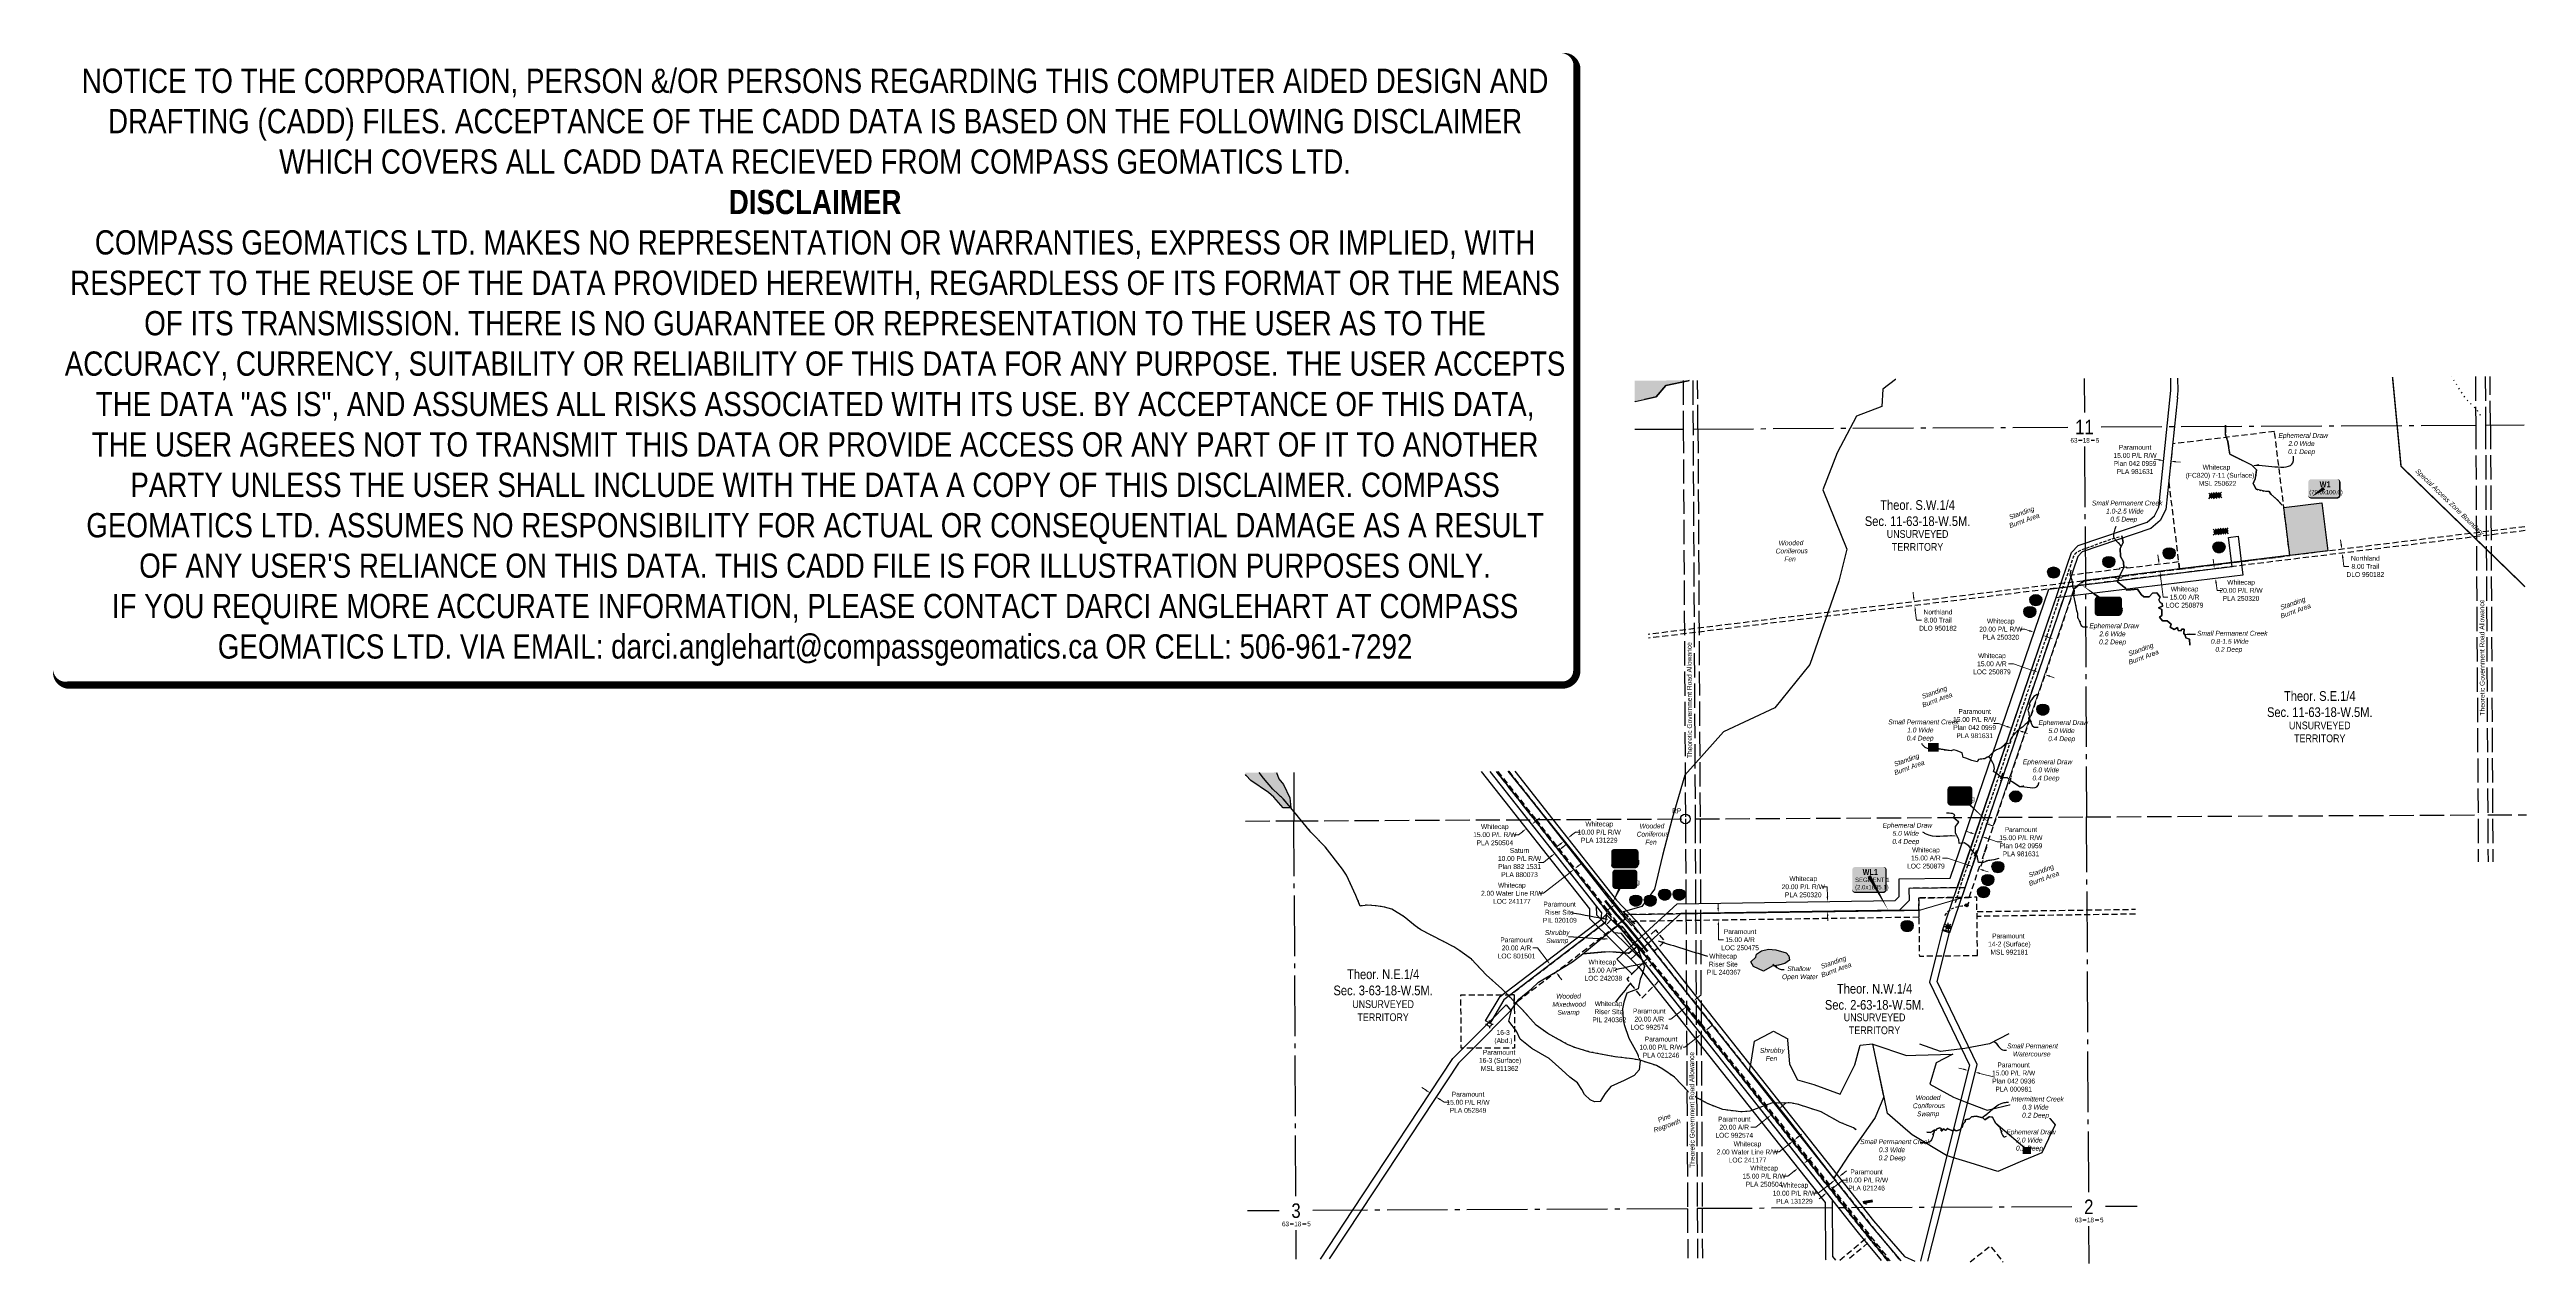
# Model space of a CAD drawing. Extents: x 521110 to 526221, y 6030392 to 6032896.
import ezdxf
from ezdxf.enums import TextEntityAlignment as Align

# ---------------------------------------------------------------- set-up
doc = ezdxf.new("R2010")
doc.units = 0
doc.header["$LTSCALE"] = 5
doc.header["$PDSIZE"] = 0.5
for name, pattern in [('DASHDOT2', [12.7, 6.35, -3.175, 0, -3.175]), ('foc-ACCESSROAD', [3.75, 2.5, -1.25]), ('foc-QUARTERLINE', [33, 25, -3, 2, -3]), ('foc-TOPO-ephemeral', [6.25, 3.125, -0.625, 0.625, -0.625, 0.625, -0.625]), ('foc-UNSURVEYED', [12.5, 10, -2.5]), ('foc-WHEELTRACKS', [2, 0.4, -1.6]), ('UG_PIPE', [1.875, 1.25, -0.625])]:
    doc.linetypes.add(name, pattern=pattern)
doc.layers.get('Defpoints').update_dxf_attribs({"color": 9})
for name, color, linetype in [('10', 1, 'Continuous'), ('35', 37, 'Continuous'), ('9', 3, 'Continuous'), ('AS-PIPE-UG', 44, 'UG_PIPE'), ('AS-ROADS', 254, 'Continuous'), ('AS-SYMBOL', 7, 'Continuous'), ('AS-UNDERLAY-H', 141, 'Continuous'), ('AS-WILDLIFE', 131, 'DASHDOT2'), ('C-AR', 13, 'foc-ACCESSROAD'), ('C-RW', 13, 'Continuous'), ('C-SYMBOL', 7, 'Continuous'), ('C-WS', 13, 'foc-ACCESSROAD'), ('CG-NOTES', 7, 'Continuous'), ('F-AR', 190, 'foc-ACCESSROAD'), ('F-RW', 190, 'Continuous'), ('F-WS', 190, 'foc-ACCESSROAD'), ('F-WS-S', 8, 'Continuous'), ('L-MON', 1, 'Continuous'), ('L-QSEC', 8, 'foc-QUARTERLINE'), ('L-ROAD-T', 7, 'Continuous'), ('L-SECLBL', 7, 'Continuous'), ('L-SECQ', 8, 'foc-QUARTERLINE'), ('L-UNS-T', 3, 'Continuous'), ('L-USEC', 7, 'foc-UNSURVEYED'), ('P-CROSSINGS', 250, 'Continuous'), ('P-PROPOSED', 10, 'Continuous'), ('P-TEMP-BLOCKS', 250, 'Continuous'), ('P-TEMP-H', 41, 'Continuous'), ('P-TEMP_LOG DECK', 46, 'Continuous'), ('T-BUSH-T', 110, 'Continuous'), ('T-CREEK', 160, 'Continuous'), ('T-DRAW', 143, 'foc-TOPO-ephemeral'), ('T-SLOPE', 48, 'Continuous'), ('T-WATER', 160, 'Continuous'), ('T-WATER-H', 133, 'Continuous'), ('T-WATER-P3', 160, 'foc-WHEELTRACKS'), ('T-WATER-T', 170, 'Continuous'), ('WETLAND', 143, 'Continuous'), ('WETLAND-T', 146, 'Continuous')]:
    doc.layers.add(name, color=color, linetype=linetype)
for name, color, linetype, lineweight in [('C-AR-T', 13, 'Continuous', 9), ('C-RW-T', 13, 'Continuous', 9), ('C-WS-T', 13, 'Continuous', 9), ('F-AR-T', 190, 'Continuous', 9), ('F-RW-T', 190, 'Continuous', 9), ('F-VCE-T', 190, 'Continuous', 9), ('F-WS-T', 190, 'Continuous', 9), ('T-TEXT', 48, 'Continuous', 18)]:
    doc.layers.add(name, color=color, linetype=linetype, lineweight=lineweight)
doc.layers.add('DISCLAIMER', color=7, linetype='Continuous', plot=False)
doc.styles.add('175L', font='ARIALN.TTF', dxfattribs={"height": 20})
doc.styles.add('80', font='ARIALN.TTF', dxfattribs={"height": 10})
doc.styles.add('80CG', font='ARIALN.TTF', dxfattribs={"height": 10})
doc.styles.add('80L', font='ARIALN.TTF', dxfattribs={"height": 10})
doc.styles.add('80LS', font='ARIALNI.TTF', dxfattribs={"height": 10})
doc.styles.add('BOLD', font='ARIALNB.TTF')
doc.styles.add('Crossing', font='ARIALN.TTF', dxfattribs={"height": 10})
doc.styles.add('foc-LtypeFont', font='ARIALN.TTF', dxfattribs={"height": 7.35})
doc.styles.add('SIMPLEX', font='ARIALN.TTF')
doc.linetypes.add('foc-TOPO-flowdirection-NOLINE', pattern='A,0,[">",foc-LtypeFont,S=0.3,R=0,X=0,Y=-0.945],-20,[">",foc-LtypeFont,S=0.3,R=0,X=0,Y=-0.945],0', length=20)
doc.dimstyles.new('Compass 5 000', dxfattribs={"dimscale": 5, "dimtxt": 9, "dimasz": 2, "dimexe": 0.2, "dimexo": 0.0625, "dimgap": 0.5, "dimtad": 0, "dimtih": 1, "dimtoh": 1, "dimzin": 0, "dimdsep": 46, "dimtxsty": '80CG', "dimcen": 0.1, "dimse1": 1, "dimse2": 1, "dimclrd": 256, "dimclrt": 256, "dimaunit": 1, "dimadec": 4, "dimazin": 0, "dimtfac": 0.06, "dimtofl": 0, "dimtmove": 0, "dimatfit": 1, "dimfxl": 0.2, "dimtolj": 1, "dimtzin": 0, "dimlwd": -1, "dimarcsym": 0})

# ---------------------------------------------------------------- blocks, each defined once
blk = doc.blocks.new('L-SECLBL')
at = {"layer": '9', "color": 7}
for p, q in [((-5.1, -27.8), (-12.3, -27.8)), ((20.7, -27.8), (13.5, -27.8))]:
    blk.add_line(p, q, dxfattribs=at)
at = {"layer": '10', "color": 2, "style": 'SIMPLEX'}
blk.add_attdef('SEC', text='', height=30, dxfattribs=at).set_placement((0, 0), align=Align.MIDDLE)
at = {"layer": '10', "color": 5, "style": '80L'}
blk.add_attdef('TWP', text='', height=9.5, dxfattribs=at).set_placement((-14.4, -27.4), align=Align.MIDDLE_RIGHT)
blk.add_attdef('RGE', text='', height=9.5, dxfattribs=at).set_placement((3.6, -27.4), align=Align.MIDDLE_CENTER)
blk.add_attdef('MER', text='', height=9.5, dxfattribs=at).set_placement((23.2, -27.4), align=Align.MIDDLE_LEFT)
blk = doc.blocks.new('*D440')
at = {"layer": 'C-AR-T', "transparency": 16777216}
for p, q in [((524699.9, 6030638.3), (524678.9, 6030621.5)), ((524717.1, 6030652), (524725, 6030658.2)), ((524678.9, 6030621.5), (524668.9, 6030621.5))]:
    blk.add_line(p, q, dxfattribs=at)
for points in [[(524698.9, 6030639.6), (524701, 6030637), (524707.8, 6030644.5)], [(524716.1, 6030653.3), (524718.2, 6030650.7), (524709.3, 6030645.7)]]:
    blk.add_solid(points, dxfattribs=at)
at = {"layer": 'Defpoints', "color": 0, "transparency": 16777216}
for p in [(524602, 6030777.1), (524603.6, 6030778.4), (524709.3, 6030645.7)]:
    blk.add_point(p, dxfattribs=at)
at = {"layer": 'C-AR-T', "transparency": 16777216, "insert": (524613.4, 6030621.5), "char_height": 10, "attachment_point": 5, "style": '80CG'}
blk.add_mtext('\\A1;Whitecap\\P2.00 Water Line R/W\\PLOC 241177', dxfattribs=at)
blk = doc.blocks.new('*D441')
at = {"layer": 'C-AR-T', "transparency": 16777216}
for p, q in [((524247.5, 6031198.3), (524192.8, 6031155.1)), ((524264.8, 6031212), (524272.6, 6031218.2)), ((524192.8, 6031155.1), (524182.8, 6031155.1))]:
    blk.add_line(p, q, dxfattribs=at)
for points in [[(524246.5, 6031199.6), (524248.5, 6031197), (524255.3, 6031204.5)], [(524263.7, 6031213.3), (524265.8, 6031210.7), (524256.9, 6031205.8)]]:
    blk.add_solid(points, dxfattribs=at)
at = {"layer": 'Defpoints', "color": 0, "transparency": 16777216}
for p in [(524255.3, 6031204.5), (524273.7, 6031181.3), (524275.3, 6031182.5)]:
    blk.add_point(p, dxfattribs=at)
at = {"layer": 'C-AR-T', "transparency": 16777216, "insert": (524127.3, 6031155.1), "char_height": 10, "attachment_point": 5, "style": '80CG'}
blk.add_mtext('\\A1;Whitecap\\P2.00 Water Line R/W\\PLOC 241177', dxfattribs=at)
blk = doc.blocks.new('*D442')
at = {"layer": 'C-RW-T', "transparency": 16777216}
for p, q in [((524226.7, 6031256.3), (524218.9, 6031250.1)), ((524250.6, 6031275.1), (524258.4, 6031281.3)), ((524258.4, 6031281.3), (524268.4, 6031281.3))]:
    blk.add_line(p, q, dxfattribs=at)
for points in [[(524225.7, 6031257.6), (524227.8, 6031255), (524234.6, 6031262.5)], [(524249.6, 6031276.4), (524251.6, 6031273.8), (524242.7, 6031268.9)]]:
    blk.add_solid(points, dxfattribs=at)
at = {"layer": 'Defpoints', "color": 0, "transparency": 16777216}
for p in [(524242.7, 6031268.9), (524265.3, 6031223.6), (524273.5, 6031230)]:
    blk.add_point(p, dxfattribs=at)
at = {"layer": 'C-RW-T', "transparency": 16777216, "insert": (524307.5, 6031281.3), "char_height": 10, "attachment_point": 5, "style": '80CG'}
blk.add_mtext('\\A1;Whitecap\\P10.00 P/L R/W\\PPLA 131229', dxfattribs=at)
blk = doc.blocks.new('*D443')
at = {"layer": 'C-RW-T', "transparency": 16777216}
for p, q in [((524176.5, 6031303.8), (524184.3, 6031310)), ((524141.1, 6031276), (524131.1, 6031276)), ((524149, 6031282.2), (524141.1, 6031276))]:
    blk.add_line(p, q, dxfattribs=at)
for points in [[(524175.4, 6031305.1), (524177.5, 6031302.5), (524168.6, 6031297.6)], [(524148, 6031283.5), (524150, 6031280.8), (524156.8, 6031288.3)]]:
    blk.add_solid(points, dxfattribs=at)
at = {"layer": 'Defpoints', "color": 0, "transparency": 16777216}
for p in [(524156.8, 6031288.3), (524161.8, 6031282.1), (524173.6, 6031291.4)]:
    blk.add_point(p, dxfattribs=at)
at = {"layer": 'C-RW-T', "transparency": 16777216, "insert": (524092.1, 6031276), "char_height": 10, "attachment_point": 5, "style": '80CG'}
blk.add_mtext('\\A1;Whitecap\\P15.00 P/L R/W\\PPLA 250504', dxfattribs=at)
blk = doc.blocks.new('*D444')
at = {"layer": 'C-RW-T', "transparency": 16777216}
for p, q in [((524737.3, 6030603.7), (524745.2, 6030609.9)), ((524696.8, 6030571.6), (524686.8, 6030571.6)), ((524709.9, 6030582), (524696.8, 6030571.6))]:
    blk.add_line(p, q, dxfattribs=at)
for points in [[(524708.8, 6030583.3), (524710.9, 6030580.7), (524717.7, 6030588.2)], [(524736.3, 6030605), (524738.3, 6030602.4), (524729.5, 6030597.5)]]:
    blk.add_solid(points, dxfattribs=at)
at = {"layer": 'Defpoints', "color": 0, "transparency": 16777216}
for p in [(524613.2, 6030744.2), (524601.5, 6030734.9), (524717.7, 6030588.2)]:
    blk.add_point(p, dxfattribs=at)
at = {"layer": 'C-RW-T', "transparency": 16777216, "insert": (524647.7, 6030571.6), "char_height": 10, "attachment_point": 5, "style": '80CG'}
blk.add_mtext('\\A1;Whitecap\\P15.00 P/L R/W\\PPLA 250504', dxfattribs=at)
blk = doc.blocks.new('*D445')
at = {"layer": 'C-RW-T', "transparency": 16777216}
for p, q in [((524759.3, 6030536.4), (524749.3, 6030536.4)), ((524786.4, 6030557.8), (524759.3, 6030536.4)), ((524809.9, 6030576.4), (524817.7, 6030582.6))]:
    blk.add_line(p, q, dxfattribs=at)
for points in [[(524785.3, 6030559.1), (524787.4, 6030556.5), (524794.2, 6030564)], [(524808.8, 6030577.7), (524810.9, 6030575.1), (524802, 6030570.2)]]:
    blk.add_solid(points, dxfattribs=at)
at = {"layer": 'Defpoints', "color": 0, "transparency": 16777216}
for p in [(524794.2, 6030564), (524800.7, 6030555.8), (524808.5, 6030562)]:
    blk.add_point(p, dxfattribs=at)
at = {"layer": 'C-RW-T', "transparency": 16777216, "insert": (524710.2, 6030536.4), "char_height": 10, "attachment_point": 5, "style": '80CG'}
blk.add_mtext('\\A1;Whitecap\\P10.00 P/L R/W\\PPLA 131229', dxfattribs=at)
blk = doc.blocks.new('*D446')
at = {"layer": 'Defpoints', "color": 0, "transparency": 16777216}
for p in [(524677.8, 6030710.4), (524683.2, 6030671.7), (524698.7, 6030684.1)]:
    blk.add_point(p, dxfattribs=at)
at = {"layer": 'F-AR-T', "transparency": 16777216}
for p, q in [((524654.4, 6030691.8), (524630.4, 6030672.6)), ((524685.6, 6030716.6), (524693.5, 6030722.8)), ((524630.4, 6030672.6), (524620.4, 6030672.6))]:
    blk.add_line(p, q, dxfattribs=at)
for points in [[(524653.4, 6030693.1), (524655.5, 6030690.5), (524662.3, 6030698)], [(524684.6, 6030717.9), (524686.7, 6030715.3), (524677.8, 6030710.4)]]:
    blk.add_solid(points, dxfattribs=at)
at = {"layer": 'F-AR-T', "transparency": 16777216, "insert": (524586.1, 6030672.6), "char_height": 10, "attachment_point": 5, "style": '80CG'}
blk.add_mtext('\\A1;Paramount\\P20.00 A/R\\PLOC 992574', dxfattribs=at)
blk = doc.blocks.new('*D447')
at = {"layer": 'Defpoints', "color": 0, "transparency": 16777216}
for p in [(524425.7, 6030997), (524441.4, 6031009.4), (524486.5, 6030920.7)]:
    blk.add_point(p, dxfattribs=at)
at = {"layer": 'F-AR-T', "transparency": 16777216}
for p, q in [((524510, 6030939.4), (524517.8, 6030945.6)), ((524455, 6030895.5), (524445, 6030895.5)), ((524478.7, 6030914.4), (524455, 6030895.5))]:
    blk.add_line(p, q, dxfattribs=at)
for points in [[(524477.7, 6030915.7), (524479.7, 6030913.1), (524486.5, 6030920.7)], [(524508.9, 6030940.7), (524511, 6030938.1), (524502.2, 6030933.1)]]:
    blk.add_solid(points, dxfattribs=at)
at = {"layer": 'F-AR-T', "transparency": 16777216, "insert": (524410.7, 6030895.5), "char_height": 10, "attachment_point": 5, "style": '80CG', "bg_fill": 3, "box_fill_scale": 1.1, "bg_fill_color": 256, "bg_fill_true_color": 13158600, "bg_fill_transparency": 0}
blk.add_mtext('\\A1;Paramount\\P20.00 A/R\\PLOC 992574', dxfattribs=at)
blk = doc.blocks.new('*D448')
at = {"layer": 'Defpoints', "color": 0, "transparency": 16777216}
for p in [(524193.8, 6030998.9), (524206.3, 6031008.4), (524205.9, 6030983)]:
    blk.add_point(p, dxfattribs=at)
at = {"layer": 'F-AR-T', "transparency": 16777216}
for p, q in [((524180.4, 6031042.4), (524170.4, 6031042.4)), ((524200.2, 6031016.4), (524180.4, 6031042.4)), ((524224.4, 6030984.5), (524230.5, 6030976.6))]:
    blk.add_line(p, q, dxfattribs=at)
for points in [[(524201.5, 6031017.4), (524198.9, 6031015.3), (524206.3, 6031008.4)], [(524225.8, 6030985.5), (524223.1, 6030983.5), (524218.4, 6030992.5)]]:
    blk.add_solid(points, dxfattribs=at)
at = {"layer": 'F-AR-T', "transparency": 16777216, "insert": (524136.9, 6031042.4), "char_height": 10, "attachment_point": 5, "style": '80CG'}
blk.add_mtext('\\A1;Paramount\\P20.00 A/R\\PLOC 801501', dxfattribs=at)
blk = doc.blocks.new('*D449')
at = {"layer": 'Defpoints', "color": 0, "transparency": 16777216}
for p in [(524994.7, 6031761.2), (524958.4, 6031748.7), (524995.6, 6031753.3)]:
    blk.add_point(p, dxfattribs=at)
at = {"layer": 'F-AR-T', "transparency": 16777216}
for p, q in [((524956.2, 6031766.5), (524955, 6031776.5)), ((524959.6, 6031738.8), (524962.1, 6031718.6)), ((524962.1, 6031718.6), (524972.1, 6031718.6))]:
    blk.add_line(p, q, dxfattribs=at)
for points in [[(524957.8, 6031766.7), (524954.5, 6031766.3), (524957.4, 6031756.6)], [(524961.2, 6031739), (524957.9, 6031738.6), (524958.4, 6031748.7)]]:
    blk.add_solid(points, dxfattribs=at)
at = {"layer": 'F-AR-T', "transparency": 16777216, "insert": (525006.3, 6031718.6), "char_height": 10, "attachment_point": 5, "style": '80CG'}
blk.add_mtext('\\A1;Northland\\P8.00 Trail\\PDLO 950182', dxfattribs=at)
blk = doc.blocks.new('*D450')
at = {"layer": 'Defpoints', "color": 0, "transparency": 16777216}
for p in [(525855.4, 6031866.7), (525840.5, 6031856.9), (525856.3, 6031858.8)]:
    blk.add_point(p, dxfattribs=at)
at = {"layer": 'F-AR-T', "transparency": 16777216}
for p, q in [((525838.3, 6031874.7), (525837.1, 6031884.6)), ((525841.7, 6031846.9), (525843.8, 6031829.4)), ((525843.8, 6031829.4), (525853.8, 6031829.4))]:
    blk.add_line(p, q, dxfattribs=at)
for points in [[(525839.9, 6031874.9), (525836.6, 6031874.5), (525839.5, 6031864.8)], [(525843.3, 6031847.1), (525840, 6031846.7), (525840.5, 6031856.9)]]:
    blk.add_solid(points, dxfattribs=at)
at = {"layer": 'F-AR-T', "transparency": 16777216, "insert": (525888.1, 6031829.4), "char_height": 10, "attachment_point": 5, "style": '80CG'}
blk.add_mtext('\\A1;Northland\\P8.00 Trail\\PDLO 950182', dxfattribs=at)
blk = doc.blocks.new('*D451')
at = {"layer": 'Defpoints', "color": 0, "transparency": 16777216}
for p in [(525058.9, 6030751.2), (525073.4, 6030747.5), (525083.1, 6030786.1)]:
    blk.add_point(p, dxfattribs=at)
at = {"layer": 'F-RW-T', "transparency": 16777216}
for p, q in [((525058.8, 6030792.2), (525049.1, 6030794.6)), ((525092.8, 6030783.7), (525123.4, 6030776.1))]:
    blk.add_line(p, q, dxfattribs=at)
for points in [[(525059.3, 6030793.8), (525058.4, 6030790.6), (525068.6, 6030789.8)], [(525093.2, 6030785.3), (525092.4, 6030782.1), (525083.1, 6030786.1)]]:
    blk.add_solid(points, dxfattribs=at)
at = {"layer": 'F-RW-T', "transparency": 16777216, "insert": (525162.5, 6030776.1), "char_height": 10, "attachment_point": 5, "style": '80CG'}
blk.add_mtext('\\A1;Paramount\\P15.00 P/L R/W\\PPlan 042 0936\\PPLA 000981', dxfattribs=at)
blk = doc.blocks.new('*D452')
at = {"layer": 'Defpoints', "color": 0, "transparency": 16777216}
for p in [(524448, 6030952.7), (524455.8, 6030958.9), (524525.9, 6030871)]:
    blk.add_point(p, dxfattribs=at)
at = {"layer": 'F-RW-T', "transparency": 16777216}
for p, q in [((524510.2, 6030858.5), (524484.1, 6030837.7)), ((524533.7, 6030877.2), (524541.5, 6030883.5)), ((524484.1, 6030837.7), (524474.1, 6030837.7))]:
    blk.add_line(p, q, dxfattribs=at)
for points in [[(524509.2, 6030859.8), (524511.3, 6030857.2), (524518.1, 6030864.8)], [(524532.7, 6030878.5), (524534.7, 6030875.9), (524525.9, 6030871)]]:
    blk.add_solid(points, dxfattribs=at)
at = {"layer": 'F-RW-T', "transparency": 16777216, "insert": (524435, 6030837.7), "char_height": 10, "attachment_point": 5, "style": '80CG', "bg_fill": 3, "box_fill_scale": 1.1, "bg_fill_color": 256, "bg_fill_true_color": 13158600, "bg_fill_transparency": 0}
blk.add_mtext('\\A1;Paramount\\P10.00 P/L R/W\\PPLA 021246', dxfattribs=at)
blk = doc.blocks.new('*D453')
at = {"layer": 'Defpoints', "color": 0, "transparency": 16777216}
for p in [(523960.2, 6030745.9), (523972.7, 6030737.7), (523971, 6030735)]:
    blk.add_point(p, dxfattribs=at)
at = {"layer": 'F-RW-T', "transparency": 16777216}
for p, q in [((523950.1, 6030748.8), (523941.8, 6030754.3)), ((523979.3, 6030729.5), (523987.7, 6030724)), ((523987.7, 6030724), (523997.7, 6030724))]:
    blk.add_line(p, q, dxfattribs=at)
for points in [[(523951.1, 6030750.2), (523949.2, 6030747.4), (523958.5, 6030743.3)], [(523980.3, 6030730.9), (523978.4, 6030728.1), (523971, 6030735)]]:
    blk.add_solid(points, dxfattribs=at)
at = {"layer": 'F-RW-T', "transparency": 16777216, "insert": (524036.8, 6030724), "char_height": 10, "attachment_point": 5, "style": '80CG'}
blk.add_mtext('\\A1;Paramount\\P15.00 P/L R/W\\PPLA 052849', dxfattribs=at)
blk = doc.blocks.new('*D454')
at = {"layer": 'Defpoints', "color": 0, "transparency": 16777216}
for p in [(524218.3, 6031251.4), (524210.5, 6031245.2), (524216.4, 6031237.7)]:
    blk.add_point(p, dxfattribs=at)
at = {"layer": 'F-RW-T', "transparency": 16777216}
for p, q in [((524232.1, 6031250.1), (524240, 6031256.3)), ((524192.2, 6031218.5), (524182.2, 6031218.5)), ((524208.6, 6031231.5), (524192.2, 6031218.5))]:
    blk.add_line(p, q, dxfattribs=at)
for points in [[(524231.1, 6031251.4), (524233.2, 6031248.8), (524224.3, 6031243.9)], [(524207.6, 6031232.8), (524209.6, 6031230.2), (524216.4, 6031237.7)]]:
    blk.add_solid(points, dxfattribs=at)
at = {"layer": 'F-RW-T', "transparency": 16777216, "insert": (524143.1, 6031218.5), "char_height": 10, "attachment_point": 5, "style": '80CG'}
blk.add_mtext('\\A1;Saturn\\P10.00 P/L R/W\\PPlan 882 1531\\PPLA 880073', dxfattribs=at)
blk = doc.blocks.new('*D455')
at = {"layer": 'Defpoints', "color": 0, "transparency": 16777216}
for p in [(525472, 6032048), (525473.7, 6032064.7), (525488.6, 6032063.2)]:
    blk.add_point(p, dxfattribs=at)
at = {"layer": 'F-RW-T', "transparency": 16777216}
for p, q in [((525462, 6032049), (525452.1, 6032050)), ((525496.8, 6032045.4), (525506.8, 6032044.4))]:
    blk.add_line(p, q, dxfattribs=at)
for points in [[(525462.2, 6032050.7), (525461.8, 6032047.3), (525472, 6032048)], [(525497, 6032047.1), (525496.6, 6032043.8), (525486.9, 6032046.4)]]:
    blk.add_solid(points, dxfattribs=at)
at = {"layer": 'F-RW-T', "transparency": 16777216, "insert": (525413, 6032050), "char_height": 10, "attachment_point": 5, "style": '80CG'}
blk.add_mtext('\\A1;Paramount\\P15.00 P/L R/W\\PPlan 042 0959\\PPLA 981631', dxfattribs=at)
blk = doc.blocks.new('*D456')
at = {"layer": 'Defpoints', "color": 0, "transparency": 16777216}
for p in [(524784.8, 6030543.7), (524789.7, 6030537.6), (524781.8, 6030531.4)]:
    blk.add_point(p, dxfattribs=at)
at = {"layer": 'F-RW-T', "transparency": 16777216}
for p, q in [((524792.7, 6030549.9), (524810, 6030563.7)), ((524810, 6030563.7), (524820, 6030563.7)), ((524769.2, 6030531.3), (524761.3, 6030525.1))]:
    blk.add_line(p, q, dxfattribs=at)
for points in [[(524768.1, 6030532.6), (524770.2, 6030530), (524777, 6030537.5)], [(524791.6, 6030551.3), (524793.7, 6030548.6), (524784.8, 6030543.7)]]:
    blk.add_solid(points, dxfattribs=at)
at = {"layer": 'F-RW-T', "transparency": 16777216, "insert": (524859.1, 6030563.7), "char_height": 10, "attachment_point": 5, "style": '80CG'}
blk.add_mtext('\\A1;Paramount\\P10.00 P/L R/W\\PPLA 021246', dxfattribs=at)
blk = doc.blocks.new('*U439')
at = {"layer": '35', "color": 3}
blk.add_circle((0, 0), 10, dxfattribs=at)
at = {"layer": '35', "color": 3, "style": '80'}
blk.add_attdef('RP_001', (-27.6, 11.8), '', height=10, dxfattribs=at)
blk = doc.blocks.new('GAS')
h = blk.add_hatch(color=255)
h.dxf.hatch_style = 1
edge = h.paths.add_edge_path()
edge.add_arc((0, 0), 0.9, 0, 360)
for p, q in [((-0.8, 0), (-1.6, 0)), ((-0.6, 0.6), (-1.1, 1.1)), ((0, 0.8), (0, 1.6)), ((0.6, 0.6), (1.1, 1.1)), ((1.6, 0), (0.8, 0)), ((-0.6, -0.6), (-1.1, -1.1)), ((0, -0.8), (0, -1.6)), ((1.1, -1.1), (0.6, -0.6))]:
    blk.add_line(p, q)
blk.add_circle((0, 0), 0.8)
blk = doc.blocks.new('RISER')
h = blk.add_hatch(color=255)
h.dxf.hatch_style = 1
edge = h.paths.add_edge_path()
edge.add_arc((0, 0), 0.7, 0, 360)
blk.add_hatch(color=13).paths.add_polyline_path([(0.6, -0.2), (-0.6, -0.2, 0.774597)])
at = {"color": 13}
blk.add_line((-0.6, -0.2), (0.6, -0.2), dxfattribs=at)
blk.add_circle((0, 0), 0.6, dxfattribs=at)
blk = doc.blocks.new('GABD')
for p, q in [((-0.8, 0), (-1.6, 0)), ((0, 0.8), (0, 1.6)), ((1.6, 0), (0.8, 0)), ((0, -0.8), (0, -1.6))]:
    blk.add_line(p, q)
blk.add_circle((0, 0), 0.8)
blk = doc.blocks.new('*D457')
at = {"layer": 'C-RW-T', "transparency": 16777216}
for p, q in [((525575.5, 6031834.4), (525574.3, 6031844.4)), ((525580.4, 6031794.7), (525582.2, 6031780)), ((525582.2, 6031780), (525592.2, 6031780))]:
    blk.add_line(p, q, dxfattribs=at)
for points in [[(525577.1, 6031834.6), (525573.8, 6031834.2), (525576.7, 6031824.5)], [(525582, 6031795), (525578.7, 6031794.5), (525579.1, 6031804.7)]]:
    blk.add_solid(points, dxfattribs=at)
at = {"layer": 'Defpoints', "color": 0, "transparency": 16777216}
for p in [(525536.7, 6031819.6), (525576.7, 6031824.5), (525539.2, 6031799.8)]:
    blk.add_point(p, dxfattribs=at)
at = {"layer": 'C-RW-T', "transparency": 16777216, "insert": (525631.7, 6031780), "char_height": 10, "attachment_point": 5, "style": '80CG'}
blk.add_mtext('\\A1;Whitecap\\P20.00 P/L R/W\\PPLA 250320', dxfattribs=at)
blk = doc.blocks.new('*D458')
at = {"layer": 'C-RW-T', "transparency": 16777216}
for p, q in [((525185.5, 6031700), (525175.5, 6031700)), ((525195, 6031696.7), (525185.5, 6031700)), ((525232.8, 6031683.8), (525242.3, 6031680.6))]:
    blk.add_line(p, q, dxfattribs=at)
for points in [[(525195.5, 6031698.3), (525194.4, 6031695.1), (525204.4, 6031693.5)], [(525233.4, 6031685.4), (525232.3, 6031682.2), (525223.4, 6031687)]]:
    blk.add_solid(points, dxfattribs=at)
at = {"layer": 'Defpoints', "color": 0, "transparency": 16777216}
for p in [(525204.4, 6031693.5), (525208.1, 6031704.2), (525227, 6031697.8)]:
    blk.add_point(p, dxfattribs=at)
at = {"layer": 'C-RW-T', "transparency": 16777216, "insert": (525136, 6031700), "char_height": 10, "attachment_point": 5, "style": '80CG'}
blk.add_mtext('\\A1;Whitecap\\P20.00 P/L R/W\\PPLA 250320', dxfattribs=at)
blk = doc.blocks.new('*D459')
at = {"layer": 'C-AR-T', "transparency": 16777216}
for p, q in [((525162.1, 6031628.5), (525152.1, 6031628.5)), ((525203.8, 6031614.2), (525162.1, 6031628.5)), ((525236.9, 6031602.9), (525246.4, 6031599.7))]:
    blk.add_line(p, q, dxfattribs=at)
for points in [[(525204.3, 6031615.8), (525203.3, 6031612.7), (525213.3, 6031611)], [(525237.5, 6031604.5), (525236.4, 6031601.4), (525227.5, 6031606.2)]]:
    blk.add_solid(points, dxfattribs=at)
at = {"layer": 'Defpoints', "color": 0, "transparency": 16777216}
for p in [(525212.1, 6031607.4), (525213.3, 6031611), (525226.2, 6031602.6)]:
    blk.add_point(p, dxfattribs=at)
at = {"layer": 'C-AR-T', "transparency": 16777216, "insert": (525117.7, 6031628.5), "char_height": 10, "attachment_point": 5, "style": '80CG'}
blk.add_mtext('\\A1;Whitecap\\P15.00 A/R\\PLOC 250879', dxfattribs=at)
blk = doc.blocks.new('*D460')
at = {"layer": 'Defpoints', "color": 0, "transparency": 16777216}
for p in [(525165.1, 6031516.1), (525179.3, 6031511.3), (525158.2, 6031496)]:
    blk.add_point(p, dxfattribs=at)
at = {"layer": 'F-RW-T', "transparency": 16777216}
for p, q in [((525131.1, 6031505.2), (525121.1, 6031505.2)), ((525148.7, 6031499.2), (525131.1, 6031505.2)), ((525181.9, 6031487.9), (525191.3, 6031484.7))]:
    blk.add_line(p, q, dxfattribs=at)
for points in [[(525149.3, 6031500.8), (525148.2, 6031497.7), (525158.2, 6031496)], [(525182.4, 6031489.5), (525181.3, 6031486.4), (525172.4, 6031491.2)]]:
    blk.add_solid(points, dxfattribs=at)
at = {"layer": 'F-RW-T', "transparency": 16777216, "insert": (525082.1, 6031505.2), "char_height": 10, "attachment_point": 5, "style": '80CG'}
blk.add_mtext('\\A1;Paramount\\P15.00 P/L R/W\\PPlan 042 0959\\PPLA 981631', dxfattribs=at)
blk = doc.blocks.new('*D461')
at = {"layer": 'Defpoints', "color": 0, "transparency": 16777216}
for p in [(525097.4, 6031272), (525068.8, 6031234.5), (525083, 6031229.6)]:
    blk.add_point(p, dxfattribs=at)
at = {"layer": 'F-RW-T', "transparency": 16777216}
for p, q in [((525073.8, 6031280.1), (525064.3, 6031283.3)), ((525106.9, 6031268.8), (525128.4, 6031261.4)), ((525128.4, 6031261.4), (525138.4, 6031261.4))]:
    blk.add_line(p, q, dxfattribs=at)
for points in [[(525074.3, 6031281.6), (525073.3, 6031278.5), (525083.3, 6031276.8)], [(525107.5, 6031270.3), (525106.4, 6031267.2), (525097.4, 6031272)]]:
    blk.add_solid(points, dxfattribs=at)
at = {"layer": 'F-RW-T', "transparency": 16777216, "insert": (525177.5, 6031261.4), "char_height": 10, "attachment_point": 5, "style": '80CG'}
blk.add_mtext('\\A1;Paramount\\P15.00 P/L R/W\\PPlan 042 0959\\PPLA 981631', dxfattribs=at)
blk = doc.blocks.new('*D462')
at = {"layer": 'C-RW-T', "transparency": 16777216}
for p, q in [((524778, 6031168.6), (524768, 6031168.6)), ((524778.3, 6031148), (524778, 6031168.6)), ((524778.8, 6031108), (524779, 6031098))]:
    blk.add_line(p, q, dxfattribs=at)
for points in [[(524779.9, 6031148), (524776.6, 6031147.9), (524778.4, 6031138)], [(524780.5, 6031108), (524777.2, 6031108), (524778.7, 6031118)]]:
    blk.add_solid(points, dxfattribs=at)
at = {"layer": 'Defpoints', "color": 0, "transparency": 16777216}
for p in [(524778.4, 6031138), (524814.2, 6031138.5), (524814.5, 6031118.5)]:
    blk.add_point(p, dxfattribs=at)
at = {"layer": 'C-RW-T', "transparency": 16777216, "insert": (524728.4, 6031168.6), "char_height": 10, "attachment_point": 5, "style": '80CG'}
blk.add_mtext('\\A1;Whitecap\\P20.00 P/L R/W\\PPLA 250320', dxfattribs=at)
blk = doc.blocks.new('*D463')
at = {"layer": 'C-AR-T', "transparency": 16777216}
for p, q in [((525025.9, 6031227.9), (525015.9, 6031227.9)), ((525067.2, 6031213.8), (525025.9, 6031227.9)), ((525100.4, 6031202.5), (525109.8, 6031199.3))]:
    blk.add_line(p, q, dxfattribs=at)
for points in [[(525067.8, 6031215.4), (525066.7, 6031212.2), (525076.7, 6031210.6)], [(525100.9, 6031204.1), (525099.8, 6031200.9), (525090.9, 6031205.7)]]:
    blk.add_solid(points, dxfattribs=at)
at = {"layer": 'Defpoints', "color": 0, "transparency": 16777216}
for p in [(525090.9, 6031205.7), (525063.9, 6031173.1), (525078.1, 6031168.2)]:
    blk.add_point(p, dxfattribs=at)
at = {"layer": 'C-AR-T', "transparency": 16777216, "insert": (524981.5, 6031227.9), "char_height": 10, "attachment_point": 5, "style": '80CG'}
blk.add_mtext('\\A1;Whitecap\\P15.00 A/R\\PLOC 250879', dxfattribs=at)
blk = doc.blocks.new('*D464')
at = {"layer": 'Defpoints', "color": 0, "transparency": 16777216}
for p in [(524553.2, 6031099.7), (524586.9, 6031115.2), (524587.1, 6031100.2)]:
    blk.add_point(p, dxfattribs=at)
at = {"layer": 'F-VCE-T', "transparency": 16777216}
for p, q in [((524552.8, 6031124.7), (524552.7, 6031134.7)), ((524553.3, 6031089.7), (524553.8, 6031059.4)), ((524553.8, 6031059.4), (524563.8, 6031059.4))]:
    blk.add_line(p, q, dxfattribs=at)
for points in [[(524554.5, 6031124.7), (524551.2, 6031124.7), (524553, 6031114.7)], [(524555, 6031089.7), (524551.7, 6031089.7), (524553.2, 6031099.7)]]:
    blk.add_solid(points, dxfattribs=at)
at = {"layer": 'F-VCE-T', "transparency": 16777216, "insert": (524598.1, 6031059.4), "char_height": 10, "attachment_point": 5, "style": '80CG'}
blk.add_mtext('\\A1;Paramount\\P15.00 A/R\\PLOC 250475', dxfattribs=at)
blk = doc.blocks.new('*D465')
at = {"layer": 'C-AR-T', "transparency": 16777216}
for p, q in [((525461.4, 6031843.6), (525460.2, 6031853.5)), ((525465.6, 6031808.9), (525466.9, 6031798.9)), ((525470.9, 6031766.1), (525466.9, 6031798.9)), ((525480.9, 6031766.1), (525470.9, 6031766.1))]:
    blk.add_line(p, q, dxfattribs=at)
for points in [[(525463, 6031843.8), (525459.7, 6031843.4), (525462.6, 6031833.7)], [(525467.3, 6031809.1), (525464, 6031808.7), (525464.4, 6031818.8)]]:
    blk.add_solid(points, dxfattribs=at)
at = {"layer": 'Defpoints', "color": 0, "transparency": 16777216}
for p in [(525462.2, 6031833.6), (525464.1, 6031818.8), (525464.4, 6031818.8)]:
    blk.add_point(p, dxfattribs=at)
at = {"layer": 'C-AR-T', "transparency": 16777216, "insert": (525515.2, 6031766.1), "char_height": 10, "attachment_point": 5, "style": '80CG'}
blk.add_mtext('\\A1;Whitecap\\P15.00 A/R\\PLOC 250879', dxfattribs=at)
blk = doc.blocks.new('*U466')
at = {"true_color": 0xff8aff}
h = blk.add_hatch(color=211, dxfattribs=at)
edge = h.paths.add_edge_path()
edge.add_line((-26.5, -20), (26.5, -20))
edge.add_arc((26.5, -14), 6, 270, 360)
edge.add_line((32.5, -14), (32.5, 12.5))
edge.add_arc((26.5, 12.5), 6, 0, 90)
edge.add_line((26.5, 18.5), (-26.5, 18.5))
edge.add_arc((-26.5, 12.5), 6, 90, 180)
edge.add_line((-32.5, 12.5), (-32.5, -14))
edge.add_arc((-26.5, -14), 6, 180, 270)
at = {"color": 250, "flags": 128}
blk.add_lwpolyline([(-26.5, -20, 3, 3, 0), (26.5, -20, 3, 3, 0.414214), (32.5, -14, 3, 3, 0), (32.5, 12.5, 3, 0, 0.414214), (26.5, 18.5, 0, 0, 0), (-26.5, 18.5, 0, 0, 0.414214), (-32.5, 12.5, 0, 0, 0), (-32.5, -14, 0, 3, 0.414214)], format="xyseb", close=True, dxfattribs=at)
at = {"flags": 128}
blk.add_lwpolyline([(-25.7, -17.4, 0, 7.5, 0), (0, 0, 0, 0, 0)], format="xyseb", dxfattribs=at)
at = {"color": 250}
for tag, p, height, style in [('TEMP_AREA_W1_001', (-9.2, 2.2), 12, 'BOLD'), ('ENTER_TEXT_001', (-30.7, -12.5), 9, '80')]:
    blk.add_attdef(tag, p, '', height=height, dxfattribs=dict(at, style=style))
blk = doc.blocks.new('WC')
at = {"layer": 'L-MON'}
h = blk.add_hatch(color=255, dxfattribs=at)
h.dxf.hatch_style = 1
edge = h.paths.add_edge_path()
edge.add_arc((0, 0), 0.9, 0, 360)
at = {"layer": 'L-MON', "color": 240, "flags": 128}
for points in [[(-0.6, 0.5), (-1.2, 1.1)], [(0.5, 0.6), (1.1, 1.2)], [(-1.2, -1.2), (-0.6, -0.6)], [(1.2, -1.2), (0.6, -0.6)]]:
    blk.add_lwpolyline(points, dxfattribs=at)
at = {"layer": 'L-MON', "color": 240}
for radius in [0.8, 0.373]:
    blk.add_circle((0, 0), radius, dxfattribs=at)
blk = doc.blocks.new('*U471')
h = blk.add_hatch(color=59)
edge = h.paths.add_edge_path()
edge.add_line((-21.5, -20), (21.5, -20))
edge.add_arc((21.5, -14), 6, 270, 360)
edge.add_line((27.5, -14), (27.5, 12.5))
edge.add_arc((21.5, 12.5), 6, 0, 90)
edge.add_line((21.5, 18.5), (-21.5, 18.5))
edge.add_arc((-21.5, 12.5), 6, 90, 180)
edge.add_line((-27.5, 12.5), (-27.5, -14))
edge.add_arc((-21.5, -14), 6, 180, 270)
at = {"color": 1, "flags": 128}
blk.add_lwpolyline([(-21.5, -20, 3, 3, 0), (21.5, -20, 3, 3, 0.414214), (27.5, -14, 3, 3, 0), (27.5, 12.5, 3, 0, 0.414214), (21.5, 18.5, 0, 0, 0), (-21.5, 18.5, 0, 0, 0.414214), (-27.5, 12.5, 0, 0, 0), (-27.5, -14, 0, 3, 0.414214)], format="xyseb", close=True, dxfattribs=at)
blk.add_lwpolyline([(13.3, 14.7, 0, 7.5, 0), (0, 0, 0, 0, 0)], format="xyseb", dxfattribs=at)
at = {"color": 1, "style": '80'}
blk.add_attdef('ENTER_TEXT_001', (-36, -5), '', height=10, dxfattribs=at)
blk = doc.blocks.new('*U472')
h = blk.add_hatch(color=254)
edge = h.paths.add_edge_path()
edge.add_line((-19, -20), (19, -20))
edge.add_arc((19, -14), 6, 270, 360)
edge.add_line((25, -14), (25, 12.5))
edge.add_arc((19, 12.5), 6, 0, 90)
edge.add_line((19, 18.5), (-19, 18.5))
edge.add_arc((-19, 12.5), 6, 90, 180)
edge.add_line((-25, 12.5), (-25, -14))
edge.add_arc((-19, -14), 6, 180, 270)
at = {"color": 160, "flags": 128}
blk.add_lwpolyline([(-19, -20, 3, 3, 0), (19, -20, 3, 3, 0.414214), (25, -14, 3, 3, 0), (25, 12.5, 3, 0, 0.414214), (19, 18.5, 0, 0, 0), (-19, 18.5, 0, 0, 0.414214), (-25, 12.5, 0, 0, 0), (-25, -14, 0, 3, 0.414214)], format="xyseb", close=True, dxfattribs=at)
at = {"color": 160, "style": '80'}
blk.add_attdef('ENTER_TEXT_001', (-26.8, -4.9), '', height=10, dxfattribs=at)
blk = doc.blocks.new('xing2')
h = blk.add_hatch(color=50)
h.dxf.hatch_style = 1
edge = h.paths.add_edge_path()
edge.add_ellipse((0, 0), major_axis=(-12.5, 0), ratio=0.816297, start_angle=0, end_angle=360)
h = blk.add_hatch(color=250)
h.dxf.hatch_style = 1
edge = h.paths.add_edge_path()
edge.add_ellipse((0, -2), major_axis=(-12.5, 0), ratio=0.816297, start_angle=0, end_angle=180)
edge.add_line((12.5, -2), (12.5, 0))
edge.add_ellipse((0, 0), major_axis=(-12.5, 0), ratio=0.816297, start_angle=0, end_angle=180, ccw=False)
edge.add_line((-12.5, 0), (-12.5, -2))
at = {"color": 250}
blk.add_ellipse((0, 0), major_axis=(-12.5, 0), ratio=0.816297, dxfattribs=at)
blk.add_ellipse((0, -2), major_axis=(-12.5, 0), ratio=0.816297, start_param=0, end_param=3.141593, dxfattribs=at)
at = {"color": 250, "style": 'Crossing'}
blk.add_attdef('CROSSING', text='', height=9, dxfattribs=at).set_placement((0.1, 0), align=Align.MIDDLE_CENTER)
at = {"color": 250, "style": 'Crossing', "flags": 1}
for tag, p in [('DESCRIPTION', (0.1, -25.8)), ('LOCATION', (0.1, -39.3)), ('DWG_REF', (0.1, -52.8)), ('OWNER', (0.1, -12.5))]:
    blk.add_attdef(tag, text='', height=9, dxfattribs=at).set_placement(p, align=Align.MIDDLE_CENTER)
blk = doc.blocks.new('*U523')
h = blk.add_hatch(color=254)
edge = h.paths.add_edge_path()
edge.add_line((-29, -33.7), (29, -33.7))
edge.add_arc((29, -27.7), 6, 270, 360)
edge.add_line((35, -27.7), (35, 12.5))
edge.add_arc((29, 12.5), 6, 0, 90)
edge.add_line((29, 18.5), (-29, 18.5))
edge.add_arc((-29, 12.5), 6, 90, 180)
edge.add_line((-35, 12.5), (-35, -27.7))
edge.add_arc((-29, -27.7), 6, 180, 270)
at = {"color": 1, "true_color": 0xff1414, "flags": 128}
blk.add_lwpolyline([(-29, -33.7, 3, 3, 0), (29, -33.7, 3, 3, 0.414214), (35, -27.7, 3, 3, 0), (35, 12.5, 3, 0, 0.414214), (29, 18.5, 0, 0, 0), (-29, 18.5, 0, 0, 0.414214), (-35, 12.5, 0, 0, 0), (-35, -27.7, 0, 3, 0.414214)], format="xyseb", close=True, dxfattribs=at)
blk.add_lwpolyline([(39.7, -71.1, 0, 7.5, 0), (0, 0, 0, 0, 0)], format="xyseb", dxfattribs=at)
at = {"color": 1, "true_color": 0xff1414}
for tag, p, height, style in [('TEMP_AREA_W1_001', (-9.2, 2.2), 12, 'BOLD'), ('ENTER_TEXT_001', (-30.7, -12.5), 9, '80')]:
    blk.add_attdef(tag, p, '', height=height, dxfattribs=dict(at, style=style))
blk = doc.blocks.new('Disclaimer_Legal')
at = {"layer": 'DISCLAIMER', "color": 254, "flags": 128}
blk.add_lwpolyline([(-3613, -1105, 37.5, 37.5, 0), (4096, -1105, 37.5, 37.5, 0.414214), (4171, -1030, 37.5, 37.5, 0), (4171, 2079, 37.5, 0, 0.414214), (4096, 2154, 0, 0, 0), (-3613, 2154, 0, 0, 0.414214), (-3688, 2079, 0, 0, 0), (-3688, -1030, 0, 37.5, 0.414214)], format="xyseb", close=True, dxfattribs=at)
at = {"layer": 'DISCLAIMER', "color": 254, "insert": (242, 534), "char_height": 125, "width": 7717.57, "attachment_point": 5, "style": '80'}
blk.add_mtext('NOTICE TO THE CORPORATION, PERSON &/OR PERSONS REGARDING THIS COMPUTER AIDED DESIGN AND DRAFTING (CADD) FILES. ACCEPTANCE OF THE CADD DATA IS BASED ON THE FOLLOWING DISCLAIMER WHICH COVERS ALL CADD DATA RECIEVED FROM COMPASS GEOMATICS LTD.\\P{\\fArial Narrow|b1|i0|c0|p34;DISCLAIMER}\\PCOMPASS GEOMATICS LTD. MAKES NO REPRESENTATION OR WARRANTIES, EXPRESS OR IMPLIED, WITH RESPECT TO THE REUSE OF THE DATA PROVIDED HEREWITH, REGARDLESS OF ITS FORMAT OR THE MEANS OF ITS TRANSMISSION. THERE IS NO GUARANTEE OR REPRESENTATION TO THE USER AS TO THE ACCURACY, CURRENCY, SUITABILITY OR RELIABILITY OF THIS DATA FOR ANY PURPOSE. THE USER ACCEPTS THE DATA "AS IS", AND ASSUMES ALL RISKS ASSOCIATED WITH ITS USE. BY ACCEPTANCE OF THIS DATA, THE USER AGREES NOT TO TRANSMIT THIS DATA OR PROVIDE ACCESS OR ANY PART OF IT TO ANOTHER PARTY UNLESS THE USER SHALL INCLUDE WITH THE DATA A COPY OF THIS DISCLAIMER. COMPASS GEOMATICS LTD. ASSUMES NO RESPONSIBILITY FOR ACTUAL OR CONSEQUENTIAL DAMAGE AS A RESULT OF ANY USER\'S RELIANCE ON THIS DATA. THIS CADD FILE IS FOR ILLUSTRATION PURPOSES ONLY.\\PIF YOU REQUIRE MORE ACCURATE INFORMATION, PLEASE CONTACT DARCI ANGLEHART AT COMPASS GEOMATICS LTD. VIA EMAIL: darci.anglehart@compassgeomatics.ca OR CELL: 506-961-7292', dxfattribs=at)

msp = doc.modelspace()

# ---------------------------------------------------------------- hatches: boundary and pattern name
at = {"layer": 'AS-UNDERLAY-H'}
h = msp.add_hatch(color=256, dxfattribs=at)
h.dxf.hatch_style = 1
h.paths.add_polyline_path([(524985.954, 6031465.275), (525007.532, 6031465.275), (525007.532, 6031447.459), (524985.954, 6031447.459)])
h = msp.add_hatch(color=256, dxfattribs=at)
h.dxf.hatch_style = 1
h.paths.add_polyline_path([(525105.125, 6031251.863), (525108.495, 6031250.47), (525103.963, 6031238.739), (525100.826, 6031240.249)])
h = msp.add_hatch(color=256, dxfattribs=at)
h.dxf.hatch_style = 1
h.paths.add_polyline_path([(525180.819, 6030631.721), (525198.075, 6030631.721), (525198.075, 6030617.319), (525180.819, 6030617.319)])
at = {"layer": 'AS-UNDERLAY-H', "linetype": 'Continuous'}
h = msp.add_hatch(color=256, dxfattribs=at)
h.dxf.hatch_style = 1
h.paths.add_polyline_path([(524851.121, 6030520.288), (524851.556, 6030515.392), (524859.503, 6030512.127), (524859.285, 6030515.609), (524872.24, 6030517.786), (524871.478, 6030523.444)])
at = {"layer": 'P-TEMP-H'}
h = msp.add_hatch(color=256, dxfattribs=at)
h.dxf.hatch_style = 1
h.paths.add_polyline_path([(525732.168, 6031851.636), (525720.001, 6031950.841), (525798.373, 6031960.453), (525810.539, 6031861.248)])
at = {"layer": 'T-WATER-H'}
h = msp.add_hatch(color=256, dxfattribs=at)
h.dxf.hatch_style = 1
h.paths.add_polyline_path([(524380.44, 6032212.616), (524380.671, 6032170.091), (524381.844, 6032169.369), (524424.839, 6032179.291), (524444.683, 6032202.442), (524490.985, 6032212.364), (524493.204, 6032213.157)])
h = msp.add_hatch(color=256, dxfattribs=at)
h.dxf.hatch_style = 1
h.paths.add_polyline_path([(523641.828, 6031404.342), (523577.415, 6031404.019), (523577.436, 6031400.301), (523578.933, 6031398.17), (523589.004, 6031387.768), (523625.184, 6031363.184), (523636.158, 6031353.256), (523655.163, 6031331.258), (523671.467, 6031331.204), (523669.018, 6031352.074), (523656.211, 6031379.45), (523646.776, 6031391.381)])
h = msp.add_hatch(color=256, dxfattribs=at)
h.dxf.hatch_style = 1
h.paths.add_polyline_path([(524672.189, 6031038.535), (524693.448, 6031032.377), (524698.588, 6031025.84), (524700.139, 6031017.421), (524690.681, 6031010.224), (524677.452, 6031006.683), (524664.191, 6031004.658), (524646.613, 6030994.411), (524625.633, 6031004.251), (524620.45, 6031013.55), (524630.313, 6031023.24), (524632.256, 6031029.529), (524642.442, 6031036.715), (524656.911, 6031040.195), (524672.163, 6031038.54)])

# ---------------------------------------------------------------- linework, layer by layer
at = {"layer": 'AS-PIPE-UG', "flags": 128}
for points in [[(524356.435, 6031117.359), (524371.205, 6031100.838), (524382.353, 6031090.853)], [(524356.808, 6031117.692), (524371.559, 6031101.192), (524382.686, 6031091.225)], [(525020.395, 6031109.568), (525028.441, 6031118.109), (525035.442, 6031123.601), (525041.625, 6031126.54), (525048.876, 6031128.366), (525055.94, 6031129.346), (525065.75, 6031130.392), (525070.84, 6031136.702)]]:
    msp.add_lwpolyline(points, dxfattribs=at)
at = {"layer": 'AS-ROADS', "const_width": 4.997, "flags": 128}
msp.add_lwpolyline([(524319.512, 6031140.186), (524342.741, 6031111.595), (524361.984, 6031090.671), (524382.74, 6031065.621), (524407.288, 6031034.873)], dxfattribs=at)
at = {"layer": 'AS-WILDLIFE', "const_width": 3}
msp.add_lwpolyline([(526217.815, 6031787.29), (525961.738, 6032036.051), (525944.215, 6032220.05)], dxfattribs=at)
at = {"layer": 'C-AR'}
msp.add_lwpolyline([(524966.911, 6031120.712), (524966.638, 6031145.581), (525070.759, 6031146.722), (525093.24, 6031212.635), (525095.605, 6031211.828), (525100.445, 6031226.017), (525098.08, 6031226.824), (525151.253, 6031382.725), (525153.618, 6031381.918), (525158.457, 6031396.108), (525156.093, 6031396.914), (525287.968, 6031783.565), (525307.688, 6031799.58), (525372.851, 6031807.571), (525373.156, 6031805.09), (525388.036, 6031806.915), (525387.732, 6031809.395), (525504.513, 6031823.717), (525502.688, 6031838.598), (525396.078, 6031825.524), (525395.774, 6031828.004), (525380.893, 6031826.179), (525381.197, 6031823.699), (525281.652, 6031811.491), (525141.903, 6031401.754), (525139.538, 6031402.561), (525134.698, 6031388.371), (525137.063, 6031387.564), (525087.337, 6031241.771), (525084.972, 6031242.578), (525080.133, 6031228.388), (525082.498, 6031227.582), (525061.703, 6031166.613), (524946.431, 6031165.35), (524946.704, 6031140.41), (524926.935, 6031120.131)], close=True, dxfattribs=at)
for points in [[(524904.918, 6030397.132), (524870.065, 6030440.861), (524867.967, 6030443.493), (524863.828, 6030448.685), (524818.047, 6030506.121), (524517.777, 6030882.855), (524487.41, 6030920.954), (524387.095, 6031045.633), (524346.117, 6031089.281), (524344.981, 6031090.489), (524323.496, 6031117.613), (524173.914, 6031307.062), (524095.404, 6031406.617)], [(524098.234, 6031406.631), (524176.894, 6031307.06), (524324.519, 6031120.189), (524346.554, 6031091.701), (524393.49, 6031041.996), (524487.392, 6030924.183), (524517.759, 6030886.084), (524820.591, 6030506.133), (524907.498, 6030397.097)]]:
    msp.add_lwpolyline(points, dxfattribs=at)
at = {"layer": 'C-AR', "flags": 128}
msp.add_lwpolyline([(524399.633, 6031013.72), (524406.709, 6031020.883), (524416.09, 6031009.046), (524409.013, 6031001.883)], close=True, dxfattribs=at)
at = {"layer": 'C-RW', "flags": 128}
for points in [[(524063.578, 6031406.458), (524287.246, 6031123.201), (524287.366, 6031103.398), (524389.014, 6031002.972), (524773.852, 6030517.324), (524774.507, 6030400.413), (524775.803, 6030398.867)], [(524795.592, 6030398.601), (524789.469, 6030405.903), (524788.815, 6030522.581), (524399.633, 6031013.72), (524302.32, 6031109.698), (524302.207, 6031128.446), (524082.605, 6031406.553)]]:
    msp.add_lwpolyline(points, dxfattribs=at)
at = {"layer": 'C-WS'}
msp.add_lwpolyline([(525482.465, 6032003.496), (525504.513, 6031823.717), (525732.168, 6031851.636), (525700.752, 6032107.803), (525490.522, 6032082.021)], close=True, dxfattribs=at)
at = {"layer": 'C-WS', "flags": 128}
for points in [[(524424.132, 6031079.481), (524402.02, 6031059.229), (524407.126, 6031053.778), (524421.156, 6031036.168), (524443.28, 6031056.406)], [(524430.67, 6030974.552), (524399.633, 6031013.72), (524364.51, 6030978.17), (524395.547, 6030939.002)]]:
    msp.add_lwpolyline(points, close=True, dxfattribs=at)
msp.add_lwpolyline([(525072.876, 6030394.875), (525114.161, 6030427.847), (525141.227, 6030393.956)], dxfattribs=at)
at = {"layer": 'F-AR', "flags": 128}
for points in [[(524120.901, 6031406.745), (524350.158, 6031116.753), (524361.262, 6031102.737), (524339.394, 6031084.6), (524132.265, 6030926.956), (524132.179, 6030945.916), (524124.122, 6030945.878), (524320.637, 6031095.445), (524323.496, 6031117.613), (524095.31, 6031406.617)], [(524902.868, 6030397.16), (524868.227, 6030439.32), (524850.405, 6030461.01), (524387.095, 6031045.633), (524344.471, 6031088.81), (524361.262, 6031102.737), (524400.849, 6031060.463), (524865.886, 6030473.579), (524928.747, 6030396.812)], [(525414.163, 6031112.213), (525087.044, 6031107.463), (525086.891, 6031117.456), (525414.018, 6031122.207)], [(524803.941, 6030398.489), (524856.167, 6030442.265), (524861.876, 6030447.05), (524868.227, 6030439.32), (524862.404, 6030434.439), (524819.268, 6030398.283)]]:
    msp.add_lwpolyline(points, dxfattribs=at)
msp.add_lwpolyline([(524967.075, 6031105.72), (524366.636, 6031097.001), (524361.262, 6031102.737), (524354.072, 6031111.812), (524966.911, 6031120.712)], close=True, dxfattribs=at)
at = {"layer": 'F-RW'}
for points in [[(525500.328, 6032177.592), (525476.68, 6031947.112), (525464.779, 6031924.325), (525445.259, 6031907.538), (525303.981, 6031859.206), (525294.788, 6031850.003), (525029.901, 6031073.373), (525015.712, 6031078.212), (525281.722, 6031858.137), (525295.835, 6031872.264), (525437.673, 6031920.788), (525452.822, 6031933.816), (525462.06, 6031951.503), (525485.414, 6032179.122)], [(525485.414, 6032179.122), (525486.777, 6032192.411), (525486.549, 6032217.754)], [(525500.328, 6032177.592), (525501.794, 6032191.877), (525501.549, 6032217.829)]]:
    msp.add_lwpolyline(points, dxfattribs=at)
at = {"layer": 'F-RW', "flags": 128}
for points in [[(524095.31, 6031406.617), (524323.496, 6031117.613), (524320.637, 6031095.445), (524110.682, 6030935.649), (524084.902, 6030892.112), (524081.761, 6030886.807), (524080.412, 6030887.606), (524073.16, 6030891.9), (524103.075, 6030942.42), (524311.259, 6031100.867), (524313.045, 6031114.72), (524082.625, 6031406.553)], [(524889.789, 6030397.335), (524842.572, 6030454.802), (524353.414, 6031072.04), (524338.54, 6031073.914), (524311.259, 6031100.867), (524321.796, 6031111.532), (524344.471, 6031088.81), (524354.278, 6031087.042), (524850.405, 6030461.01), (524902.868, 6030397.16)], [(524985.6, 6030396.048), (525013.356, 6030507.1), (525087.039, 6030801.916), (525004.889, 6030973.294), (525017.085, 6031022.087), (525030.287, 6031074.943), (525030.453, 6031075.571), (525030.617, 6031076.161), (525016.059, 6031079.812), (525001.59, 6031021.923), (524989.033, 6030971.687), (525071.184, 6030800.308), (524997.884, 6030507.022), (524970.198, 6030396.255)], [(523732.245, 6030400.745), (523798.47, 6030501.018), (524005.212, 6030814.058), (524026.517, 6030835.435), (524079.845, 6030888.944), (524084.334, 6030893.449), (524115.517, 6030924.738), (524125.424, 6030913.427), (524047.784, 6030835.526), (524016.903, 6030804.543), (523816.532, 6030501.107), (523750.318, 6030400.836)]]:
    msp.add_lwpolyline(points, dxfattribs=at)
at = {"layer": 'F-WS', "flags": 128}
for points in [[(525087.882, 6031026.965), (525086.568, 6031146.895), (524966.638, 6031145.581), (524967.952, 6031025.651)], [(524332.464, 6031100.981), (524321.928, 6031090.326), (524318.44, 6031093.772), (524311.259, 6031100.867), (524321.796, 6031111.532), (524322.517, 6031110.819), (524332.464, 6031100.981)], [(524132.304, 6030918.675), (524132.685, 6030835.916), (524049.711, 6030835.534), (524049.158, 6030835.532), (524047.784, 6030835.526), (524028.47, 6030835.447), (524026.517, 6030835.435), (524022.684, 6030835.411), (524022.18, 6030945.409), (524105.183, 6030945.792), (524121.794, 6030945.868), (524132.178, 6030945.916), (524132.258, 6030928.692), (524132.304, 6030918.675)]]:
    msp.add_lwpolyline(points, close=True, dxfattribs=at)
at = {"layer": 'L-QSEC', "flags": 128}
for points in [[(524380.985, 6032112.257), (524480.932, 6032112.758)], [(523677.188, 6031404.52), (523677.714, 6031304.573)], [(523681.779, 6030530.427), (523677.714, 6031304.573)], [(525317.341, 6030538.625), (525312.999, 6031312.776)], [(523647.289, 6030500.269), (523581.994, 6030499.941)], [(524489.67, 6030504.491), (523716.534, 6030500.616)], [(525282.861, 6030508.467), (524509.776, 6030504.592)], [(525417.459, 6030509.142), (525352.106, 6030508.814)], [(523682.462, 6030400.496), (523682.147, 6030460.464)], [(525318.165, 6030391.579), (525317.733, 6030468.662)]]:
    msp.add_lwpolyline(points, dxfattribs=at)
at = {"layer": 'L-SECQ'}
msp.add_line((525313, 6031312.711), (525312.999, 6031312.776), dxfattribs=at)
at = {"layer": 'L-SECQ', "flags": 128}
for points in [[(525308.125, 6032216.858), (525308.502, 6032146.896)], [(525343.262, 6032117.085), (526115.933, 6032120.962)], [(526136.04, 6032121.036), (526215.881, 6032121.329)], [(524501.038, 6032112.859), (525274.016, 6032116.738)], [(525308.88, 6032076.933), (525312.999, 6031312.776)]]:
    msp.add_lwpolyline(points, dxfattribs=at)
at = {"layer": 'L-USEC'}
for p, q in [((526115.355, 6032220.909), (526115.933, 6032120.962)), ((526135.461, 6032221.01), (526136.04, 6032121.079)), ((526146.093, 6032121.073), (526145.514, 6032221.06)), ((524500.495, 6032212.806), (524505.412, 6031308.733)), ((524511.091, 6032112.909), (524510.548, 6032212.856)), ((526115.933, 6032120.962), (526121.15, 6031220.077)), ((526136.039, 6032121.079), (526141.258, 6031219.861)), ((526146.092, 6032121.137), (526151.312, 6031219.753)), ((524511.091, 6032112.922), (524515.465, 6031308.787)), ((524515.463, 6031308.772), (524515.463, 6031308.787)), ((525312.999, 6031312.776), (526120.59, 6031316.827)), ((526120.591, 6031316.7), (526120.59, 6031316.827)), ((526140.696, 6031316.901), (526220.538, 6031317.194)), ((526140.697, 6031316.799), (526140.696, 6031316.943)), ((526150.75, 6031316.849), (526150.749, 6031317.002))]:
    msp.add_line(p, q, dxfattribs=at)
at = {"layer": 'L-USEC', "flags": 128}
for points in [[(524480.389, 6032212.706), (524480.932, 6032112.758)], [(524500.495, 6032212.807), (524500.495, 6032212.806)], [(524510.548, 6032212.856), (524510.548, 6032212.857)], [(524480.932, 6032112.758), (524485.303, 6031308.623)], [(523577.962, 6031304.073), (523677.714, 6031304.573)], [(523677.714, 6031304.573), (524485.303, 6031308.623)], [(524485.303, 6031308.623), (524489.67, 6030504.491)], [(524505.41, 6031308.723), (525312.999, 6031312.775)], [(524505.41, 6031308.732), (524509.776, 6030504.592)], [(524515.462, 6031308.774), (524519.828, 6030504.642)], [(524489.67, 6030504.491), (524490.222, 6030402.705)], [(524509.776, 6030504.592), (524510.33, 6030402.435)], [(524519.828, 6030504.642), (524520.384, 6030402.299)]]:
    msp.add_lwpolyline(points, dxfattribs=at)
at = {"layer": 'P-TEMP-BLOCKS', "flags": 128}
msp.add_lwpolyline([(525300.767, 6031792.71, 0, 6.996, 0), (525357.254, 6031752.037, 0, 0, 0)], format="xyseb", dxfattribs=at)
at = {"layer": 'P-TEMP_LOG DECK', "flags": 128}
msp.add_lwpolyline([(525732.168, 6031851.636), (525720.001, 6031950.841), (525798.373, 6031960.453), (525810.539, 6031861.248)], close=True, dxfattribs=at)
at = {"layer": 'T-CREEK', "linetype": 'foc-TOPO-flowdirection-NOLINE', "flags": 128}
msp.add_lwpolyline([(525087.072, 6031426.476), (525076.351, 6031429.396), (525063.691, 6031433.776), (525058.334, 6031435.458), (525056.347, 6031444.901), (525043.989, 6031449.887), (525038.234, 6031451.158), (525033.84, 6031448.742), (524991.883, 6031456.17)], dxfattribs=at)
at = {"layer": 'T-CREEK', "flags": 128}
msp.add_lwpolyline([(525087.072, 6031426.476), (525076.351, 6031429.396), (525063.691, 6031433.776), (525058.334, 6031435.458), (525056.347, 6031444.901), (525043.989, 6031449.887), (525038.234, 6031451.158), (525033.84, 6031448.742), (525019.107, 6031450.054)], dxfattribs=at)
at = {"layer": 'T-DRAW', "linetype": 'foc-TOPO-flowdirection-NOLINE', "flags": 128}
for points in [[(525716.757, 6031955.431), (525705.527, 6031967.756), (525693.417, 6031978.577), (525689.51, 6031984.177), (525679.852, 6031984.59), (525662.624, 6031988.547), (525656.966, 6032000.306), (525661.608, 6032011.681), (525663.355, 6032028.69), (525653.686, 6032038.584), (525633.529, 6032048.783), (525608.214, 6032060.876), (525604.571, 6032087.417), (525599.582, 6032100.87), (525599.647, 6032120.654)], [(525295.124, 6031722.76), (525295.123, 6031732.058), (525293.05, 6031738.281), (525290.911, 6031749.406), (525286.818, 6031768.613), (525288.345, 6031778.747), (525284.122, 6031789.019), (525284.529, 6031793.669), (525283.106, 6031801.016), (525279.171, 6031811.495), (525281.356, 6031821.982)], [(525211.011, 6031565.275), (525203.965, 6031561.185), (525197.49, 6031551.372), (525194.214, 6031544.945), (525195.762, 6031543.023), (525191.948, 6031533.112), (525193.507, 6031527.565), (525193.628, 6031523.607), (525195.619, 6031519.066), (525193.193, 6031516.719), (525193.518, 6031511.457), (525189.995, 6031506.196), (525186.092, 6031503.237), (525180.455, 6031497.747), (525173.696, 6031494.045), (525168.514, 6031488.373), (525158.294, 6031476.763), (525155.166, 6031471.297), (525155.359, 6031465.243), (525151.163, 6031463.593), (525146.163, 6031465.067), (525141.529, 6031459.125), (525136.123, 6031454.591), (525127.155, 6031451.159), (525121.228, 6031446.614), (525110.874, 6031436.928), (525108.928, 6031436.427)], [(525173.825, 6031375.7), (525158.275, 6031385.877), (525149.18, 6031393.69), (525138.084, 6031393.078), (525128.898, 6031401.129), (525121.122, 6031406.323), (525123.02, 6031412.801), (525121.347, 6031419.844), (525117.375, 6031428.615), (525113.348, 6031435.175), (525107.752, 6031436.022), (525102.767, 6031432.523), (525089.801, 6031431.38), (525087.073, 6031426.46)], [(525131.696, 6031226.889), (525121.901, 6031224.112), (525108.594, 6031222.402), (525100.361, 6031218.43), (525090.003, 6031218.397), (525087.407, 6031232.393), (525080.629, 6031238.627), (525074.628, 6031246.342), (525070.389, 6031253.125), (525060.241, 6031258.892), (525054.582, 6031258.845), (525050.117, 6031257.543), (525049.172, 6031265.978), (525042.642, 6031279.595), (525042.352, 6031292.706), (525049.186, 6031301.91), (525038.459, 6031310.68), (525041.363, 6031316.687), (525036.682, 6031319.796), (525024.153, 6031320.632)]]:
    msp.add_lwpolyline(points, dxfattribs=at)
at = {"layer": 'T-DRAW', "flags": 128}
for points in [[(525599.647, 6032120.654), (525599.582, 6032100.87), (525604.571, 6032087.417), (525608.214, 6032060.876), (525633.529, 6032048.783), (525653.686, 6032038.584), (525663.355, 6032028.69), (525661.608, 6032011.681), (525656.966, 6032000.306), (525662.624, 6031988.547), (525679.852, 6031984.59), (525689.51, 6031984.177), (525693.417, 6031978.577), (525705.527, 6031967.756), (525716.757, 6031955.431)], [(525295.124, 6031722.76), (525295.123, 6031732.058), (525293.05, 6031738.281), (525290.911, 6031749.406), (525286.818, 6031768.613), (525288.345, 6031778.747), (525284.122, 6031789.019), (525284.529, 6031793.669), (525283.106, 6031801.016), (525279.171, 6031811.495), (525281.356, 6031821.982)], [(525211.011, 6031565.275), (525203.965, 6031561.185), (525197.49, 6031551.372), (525194.214, 6031544.945), (525195.762, 6031543.023), (525191.948, 6031533.112), (525193.507, 6031527.565), (525193.628, 6031523.607), (525195.619, 6031519.066), (525193.193, 6031516.719), (525193.518, 6031511.457), (525189.995, 6031506.196), (525186.092, 6031503.237), (525180.455, 6031497.747), (525173.696, 6031494.045), (525168.514, 6031488.373), (525158.294, 6031476.763), (525155.166, 6031471.297), (525155.359, 6031465.243), (525151.163, 6031463.593), (525146.163, 6031465.067), (525141.529, 6031459.125), (525136.123, 6031454.591), (525127.155, 6031451.159), (525121.228, 6031446.614), (525110.874, 6031436.928), (525108.928, 6031436.427)], [(525173.825, 6031375.7), (525158.275, 6031385.877), (525149.18, 6031393.69), (525138.084, 6031393.078), (525128.898, 6031401.129), (525121.122, 6031406.323), (525123.02, 6031412.801), (525121.347, 6031419.844), (525117.375, 6031428.615), (525113.348, 6031435.175), (525107.752, 6031436.022), (525102.767, 6031432.523), (525089.801, 6031431.38), (525087.073, 6031426.46)], [(525131.696, 6031226.889), (525121.901, 6031224.112), (525108.594, 6031222.402), (525100.361, 6031218.43), (525090.003, 6031218.397), (525087.407, 6031232.393), (525080.629, 6031238.627), (525074.628, 6031246.342), (525070.389, 6031253.125), (525060.241, 6031258.892), (525054.582, 6031258.845), (525050.117, 6031257.543), (525049.172, 6031265.978), (525042.642, 6031279.595), (525042.352, 6031292.706), (525049.186, 6031301.91), (525038.459, 6031310.68), (525041.363, 6031316.687), (525036.682, 6031319.796), (525024.153, 6031320.632)]]:
    msp.add_lwpolyline(points, dxfattribs=at)
at = {"layer": 'T-SLOPE', "flags": 128}
for points in [[(525384.661, 6031791.359), (525384.662, 6031791.363), (525386.136, 6031791.677)], [(525069.613, 6030689.823), (525069.251, 6030690.69)], [(525069.505, 6030689.98), (525069.311, 6030690.523)]]:
    msp.add_lwpolyline(points, dxfattribs=at)
at = {"layer": 'T-WATER', "flags": 128}
for points in [[(524380.671, 6032170.091), (524381.844, 6032169.369), (524424.839, 6032179.291), (524444.683, 6032202.442), (524490.985, 6032212.364), (524493.204, 6032213.157)], [(525385.916, 6031892.472), (525388.495, 6031878.934), (525382.304, 6031866.606), (525383.118, 6031850.107), (525389.126, 6031838.825), (525390.032, 6031827.502), (525384.65, 6031816.36), (525380.569, 6031809.313), (525376.48, 6031797.346), (525386.947, 6031789.371), (525392.544, 6031785.382), (525396.01, 6031780.394), (525404.541, 6031781.267), (525417.801, 6031782.636), (525425.721, 6031771.174), (525431.033, 6031767.009), (525442.017, 6031766.925), (525448.713, 6031774.249), (525457.916, 6031775.208), (525464.834, 6031765.835), (525462.28, 6031760.765), (525464.7, 6031754.674), (525468.96, 6031752.593), (525469.914, 6031747.226), (525461.394, 6031744.156), (525467.941, 6031740.482), (525468.104, 6031727.961), (525463.724, 6031724.436), (525469.739, 6031717.463), (525479.202, 6031717.189), (525487.742, 6031710.388), (525485.755, 6031703.846), (525493.618, 6031699.549), (525500.543, 6031703.272), (525501.853, 6031697.146), (525508.409, 6031696.296), (525508.75, 6031699.931), (525514.406, 6031700.058), (525513.302, 6031691.228), (525516.523, 6031687.273), (525517.453, 6031682.159), (525525.548, 6031679.694), (525526.092, 6031667.249)], [(524983.729, 6030662.46), (524990.882, 6030661.705), (524995.455, 6030664.353), (524998.994, 6030666.225), (525002.705, 6030666.273), (525003.864, 6030669.424), (525010.023, 6030671.398), (525012.849, 6030669.976), (525013.141, 6030665.429), (525014.632, 6030665.489), (525017.836, 6030668.976), (525022.08, 6030666.682), (525023.779, 6030667.102), (525025.238, 6030670.059), (525026.065, 6030670.69), (525026.924, 6030669.579), (525035.152, 6030665.782), (525036.349, 6030664.172), (525039.648, 6030668.925), (525042.016, 6030666.009), (525044.38, 6030665.247), (525048.612, 6030666.369), (525052.949, 6030667.868), (525054.476, 6030671.556), (525056.3, 6030672.643), (525058.18, 6030679.792), (525062.489, 6030683.865), (525062.202, 6030687.499), (525071.593, 6030690.151), (525075.832, 6030694.23), (525085.22, 6030695.064), (525099.006, 6030692.116), (525103.255, 6030688.047), (525112.01, 6030694.067)]]:
    msp.add_lwpolyline(points, dxfattribs=at)
at = {"layer": 'T-WATER'}
for points in [[(524493.204, 6032213.157), (524490.985, 6032212.364), (524444.683, 6032202.442), (524424.839, 6032179.291), (524400.758, 6032173.734)], [(523641.828, 6031404.342), (523646.776, 6031391.381), (523656.211, 6031379.45), (523669.018, 6031352.074), (523671.467, 6031331.204), (523655.163, 6031331.258), (523636.158, 6031353.256), (523625.184, 6031363.184), (523589.004, 6031387.768), (523578.933, 6031398.17), (523577.436, 6031400.301)], [(525152.341, 6030865.149), (525112.627, 6030844.57), (525061.989, 6030835.096), (525011.662, 6030828.909), (524969.181, 6030844.19)]]:
    msp.add_lwpolyline(points, dxfattribs=at)
at = {"layer": 'T-WATER', "linetype": 'foc-TOPO-flowdirection-NOLINE', "flags": 128}
for points in [[(525526.092, 6031667.249), (525525.548, 6031679.694), (525517.453, 6031682.159), (525516.523, 6031687.273), (525513.302, 6031691.228), (525514.406, 6031700.058), (525508.75, 6031699.931), (525508.409, 6031696.296), (525501.853, 6031697.146), (525500.543, 6031703.272), (525493.618, 6031699.549), (525485.755, 6031703.846), (525487.742, 6031710.388), (525479.202, 6031717.189), (525469.739, 6031717.463), (525463.724, 6031724.436), (525468.104, 6031727.961), (525467.941, 6031740.482), (525461.394, 6031744.156), (525469.914, 6031747.226), (525468.96, 6031752.593), (525464.7, 6031754.674), (525462.28, 6031760.765), (525464.834, 6031765.835), (525457.916, 6031775.208), (525448.713, 6031774.249), (525442.017, 6031766.925), (525431.033, 6031767.009), (525425.721, 6031771.174), (525417.801, 6031782.636), (525404.541, 6031781.267), (525396.01, 6031780.394), (525392.544, 6031785.382), (525386.947, 6031789.371), (525376.48, 6031797.346), (525380.569, 6031809.313), (525384.65, 6031816.36), (525390.032, 6031827.502), (525389.126, 6031838.825), (525383.118, 6031850.107), (525382.304, 6031866.606), (525388.495, 6031878.934), (525385.916, 6031892.472)], [(525152.341, 6030865.149), (525112.627, 6030844.57), (525061.989, 6030835.096), (525011.662, 6030828.909), (524969.181, 6030844.19)], [(525112.01, 6030694.067), (525103.255, 6030688.047), (525099.006, 6030692.116), (525085.22, 6030695.064), (525075.832, 6030694.23), (525071.593, 6030690.151), (525062.202, 6030687.499), (525062.489, 6030683.865), (525058.18, 6030679.792), (525056.3, 6030672.643), (525054.476, 6030671.556), (525052.949, 6030667.868), (525048.612, 6030666.369), (525044.38, 6030665.247), (525042.016, 6030666.009), (525039.648, 6030668.925), (525036.349, 6030664.172), (525035.152, 6030665.782), (525026.924, 6030669.579), (525026.065, 6030670.69), (525025.238, 6030670.059), (525023.779, 6030667.102), (525022.08, 6030666.682), (525017.836, 6030668.976), (525014.632, 6030665.489), (525013.141, 6030665.429), (525012.849, 6030669.976), (525010.023, 6030671.398), (525003.864, 6030669.424), (525002.705, 6030666.273), (524998.994, 6030666.225), (524995.455, 6030664.353), (524990.882, 6030661.705), (524983.729, 6030662.46)]]:
    msp.add_lwpolyline(points, dxfattribs=at)
at = {"layer": 'T-WATER', "color": 160, "flags": 128}
for points in [[(525113.737, 6031298.141, 0, 4.995, 0), (525050.973, 6031357.538, 0, 0, 0)], [(524331.27, 6031128.164, 0, 6.996, 0), (524359.61, 6031185.518, 0, 0, 0)]]:
    msp.add_lwpolyline(points, format="xyseb", dxfattribs=at)
at = {"layer": 'T-WATER', "flags": 128}
msp.add_lwpolyline([(524672.189, 6031038.535), (524693.448, 6031032.377), (524698.588, 6031025.84), (524700.139, 6031017.421), (524690.681, 6031010.224), (524677.452, 6031006.683), (524664.191, 6031004.658), (524646.613, 6030994.411), (524625.633, 6031004.251), (524620.45, 6031013.55), (524630.313, 6031023.24), (524632.256, 6031029.529), (524642.442, 6031036.715), (524656.911, 6031040.195), (524672.163, 6031038.54)], close=True, dxfattribs=at)
at = {"layer": 'T-WATER-P3', "flags": 128}
for points in [[(526125.864, 6032140.943), (526118.211, 6032152.592), (526098.019, 6032172.583), (526089.637, 6032183.889), (526066.173, 6032220.662)], [(523671.467, 6031331.204), (523655.693, 6031349.991), (523633.985, 6031370.134), (523614.625, 6031392.37), (523605.976, 6031404.163)], [(523814.343, 6031128.791), (523805.612, 6031150.76), (523785.852, 6031192.448), (523777.623, 6031204.969), (523742.034, 6031250.987), (523712.443, 6031281.549), (523671.467, 6031331.204)], [(524837.275, 6030666.971), (524832.068, 6030671.135), (524804.56, 6030682.66), (524765.141, 6030704.082), (524718.922, 6030719.468), (524702.242, 6030722.841), (524662.911, 6030721.989), (524618.116, 6030705.794), (524599.795, 6030704.131), (524562.71, 6030709.093), (524532.018, 6030720.81), (524505.725, 6030735.33), (524493.272, 6030743.969), (524462.723, 6030775.616), (524439.016, 6030792.408), (524425.422, 6030799.67), (524394.121, 6030810.071), (524376.485, 6030813.628), (524339.938, 6030817.867), (524288.168, 6030827.695), (524256.985, 6030836.953), (524242.005, 6030843.561), (524201.571, 6030865.767), (524177.39, 6030883.4), (524148.108, 6030915.943), (524106.617, 6030957.963), (524074.374, 6030986.978), (524044.014, 6031018.985), (524020.13, 6031036.738), (524007.196, 6031044.777), (523939.496, 6031079.526), (523927.466, 6031087.743), (523905.272, 6031106.749), (523879.883, 6031122.166), (523864.467, 6031126.555), (523847.307, 6031129.268), (523829.302, 6031130.966), (523814.343, 6031128.791)]]:
    msp.add_lwpolyline(points, dxfattribs=at)
at = {"layer": 'T-WATER-P3', "linetype": 'foc-TOPO-flowdirection-NOLINE', "flags": 128}
for points in [[(523814.343, 6031128.791), (523805.612, 6031150.76), (523785.852, 6031192.448), (523777.623, 6031204.969), (523742.034, 6031250.987), (523712.443, 6031281.549), (523671.467, 6031331.204), (523655.693, 6031349.991), (523633.985, 6031370.134), (523614.625, 6031392.37), (523605.976, 6031404.163)], [(524837.275, 6030666.971), (524832.068, 6030671.135), (524804.56, 6030682.66), (524765.141, 6030704.082), (524718.922, 6030719.468), (524702.242, 6030722.841), (524662.911, 6030721.989), (524618.116, 6030705.794), (524599.795, 6030704.131), (524562.71, 6030709.093), (524532.018, 6030720.81), (524505.725, 6030735.33), (524493.272, 6030743.969), (524462.723, 6030775.616), (524439.016, 6030792.408), (524425.422, 6030799.67), (524394.121, 6030810.071), (524376.485, 6030813.628), (524339.938, 6030817.867), (524288.168, 6030827.695), (524256.985, 6030836.953), (524242.005, 6030843.561), (524201.571, 6030865.767), (524177.39, 6030883.4), (524148.108, 6030915.943), (524106.617, 6030957.963), (524074.374, 6030986.978), (524044.014, 6031018.985), (524020.13, 6031036.738), (524007.196, 6031044.777), (523939.496, 6031079.526), (523927.466, 6031087.743), (523905.272, 6031106.749), (523879.883, 6031122.166), (523864.467, 6031126.555), (523847.307, 6031129.268), (523829.302, 6031130.966), (523814.343, 6031128.791)]]:
    msp.add_lwpolyline(points, dxfattribs=at)
at = {"layer": 'WETLAND', "flags": 128}
msp.add_lwpolyline([(524919.209, 6032215.2), (524919.043, 6032214.76), (524892.52, 6032195.363), (524890.401, 6032159.157), (524838.251, 6032139.604), (524798.564, 6032063.536), (524768.798, 6031987.468), (524818.408, 6031865.098), (524801.871, 6031798.952), (524742.34, 6031626.972), (524669.579, 6031537.675), (524563.746, 6031488.066), (524484.37, 6031398.769), (524457.912, 6031309.472), (524438.068, 6031233.404), (524421.532, 6031163.951), (524395.073, 6031127.57), (524354.614, 6031116.077), (524119.736, 6031406.739)], dxfattribs=at)
for points in [[(524364.459, 6030949.344), (524358.142, 6030930.373), (524355.76, 6030916.879), (524356.554, 6030895.448), (524358.935, 6030884.335), (524368.46, 6030856.554), (524385.923, 6030825.598), (524392.273, 6030809.723), (524389.892, 6030790.673), (524379.573, 6030779.56), (524358.935, 6030769.241), (524331.154, 6030756.541), (524320.042, 6030742.254), (524309.723, 6030725.585), (524297.816, 6030724.791), (524289.085, 6030728.76), (524277.179, 6030739.872), (524271.623, 6030750.191), (524262.891, 6030764.479), (524247.016, 6030775.591), (524230.348, 6030790.673), (524204.154, 6030814.485), (524168.435, 6030835.123), (524144.622, 6030854.173), (524136.685, 6030870.841), (524120.81, 6030891.479), (524127.16, 6030916.085), (524141.447, 6030936.723), (524167.641, 6030958.154), (524181.929, 6030971.648), (524220.823, 6030994.667), (524252.573, 6031013.717), (524273.689, 6031030.577), (524328.218, 6031034.873), (524342.224, 6031033.801), (524367.299, 6031031.882), (524368.371, 6031031.8), (524378.558, 6031039.857), (524385.582, 6031045.413), (524394.217, 6031021.83), (524400.782, 6031003.898), (524398.12, 6030994.98), (524396.022, 6030987.952), (524391.665, 6030977.973), (524387.616, 6030957.726), (524364.459, 6030949.344)], [(524379.174, 6031049.584), (524385.582, 6031045.413), (524378.558, 6031039.857), (524368.371, 6031031.8), (524367.299, 6031031.882), (524342.224, 6031033.801), (524319.124, 6031034.216), (524273.689, 6031030.577), (524324.706, 6031071.935), (524333.829, 6031079.331), (524345.692, 6031088.947), (524379.174, 6031049.584)], [(524791.648, 6030567.432), (524693.626, 6030694.154), (524617.728, 6030789.425), (524619.945, 6030802.695), (524627.85, 6030849.994), (524647.587, 6030860.603), (524666.784, 6030870.92), (524695.378, 6030855.362), (524695.62, 6030855.475), (524695.844, 6030852.973), (524700.345, 6030802.622), (524716.437, 6030770.513), (524745.739, 6030761.975), (524750.482, 6030760.593), (524804.751, 6030740.81), (524834.956, 6030801.052), (524845.617, 6030841.899), (524871.112, 6030844.323), (524892.904, 6030742.243), (524894.42, 6030735.146), (524884.977, 6030712.704), (524876.63, 6030692.868), (524875.249, 6030690.881), (524823.364, 6030616.227), (524803.726, 6030586.871), (524798.537, 6030578.519), (524792.933, 6030569.5), (524791.648, 6030567.432)], [(524872.147, 6030843.59), (524941.466, 6030820.611), (524960.489, 6030821.078), (525036.96, 6030822.952), (525002.791, 6030805.307), (524989.908, 6030761.229), (525038.173, 6030734.579), (525062.703, 6030725.201), (525100.339, 6030710.814), (525107.58, 6030708.046), (525159.643, 6030719.97), (525205.027, 6030717.3), (525216.165, 6030716.645), (525248.096, 6030677.541), (525235.06, 6030650.475), (525234.325, 6030648.95), (525220.344, 6030619.921), (525175.967, 6030600.886), (525130.15, 6030581.234), (525072.465, 6030599.154), (525034.205, 6030611.04), (525024.059, 6030614.192), (524953.086, 6030657.132), (524944.51, 6030664.613), (524902.539, 6030701.229), (524900.447, 6030711.026), (524890.585, 6030757.223), (524872.147, 6030843.59)]]:
    msp.add_lwpolyline(points, close=True, dxfattribs=at)

# ---------------------------------------------------------------- block references
at = {"color": 6}
msp.add_blockref('*U439', (524485.303, 6031308.623), dxfattribs=at).add_auto_attribs({'RP_001': 'RP'})
at = {"layer": 'AS-SYMBOL', "color": 5, "xscale": 4.999999999999996, "yscale": 4.999999999999996, "zscale": 4.999999999999996}
msp.add_blockref('RISER', (525065.74, 6031130.389), dxfattribs=at)
at = {"layer": 'AS-SYMBOL', "xscale": 4.999999999999996, "yscale": 4.999999999999996, "zscale": 4.999999999999996}
for name, p in [('RISER', (525065.74, 6031130.389)), ('GAS', (525027.157, 6031086.193))]:
    msp.add_blockref(name, p, dxfattribs=at)
at = {"layer": 'CG-NOTES', "xscale": 0.4, "yscale": 0.4, "zscale": 0.4}
msp.add_blockref('Disclaimer_Legal', (522592.864, 6032026.642), dxfattribs=at)
at = {"layer": 'CG-NOTES'}
ref = msp.add_blockref('*U471', (525357.254, 6031748.727), dxfattribs=dict(at, xscale=0.9990722121599998, yscale=0.9990722121599998, zscale=0.9990722121599998))
ref.add_attrib('ENTER_TEXT_001', 'Trail', (525346.401, 6031753.615), dxfattribs={"layer": '0', "color": 1, "height": 9.9907, "style": '80'})
ref.add_attrib('ENTER_TEXT_002', 'Crossing', (525334.799, 6031736.786), dxfattribs={"layer": '0', "color": 1, "height": 9.9907, "style": '80'})
ref = msp.add_blockref('*U472', (525050.973, 6031357.538), dxfattribs=dict(at, xscale=0.99949463036596, yscale=0.99949463036596, zscale=0.99949463036596))
ref.add_attrib('ENTER_TEXT_001', 'Culvert', (525032.603, 6031362.339), dxfattribs={"layer": '0', "color": 160, "height": 9.9949, "style": '80'})
ref.add_attrib('ENTER_TEXT_002', 'Crossing', (525028.509, 6031345.503), dxfattribs={"layer": '0', "color": 160, "height": 9.9949, "style": '80'})
ref = msp.add_blockref('*U471', (524359.61, 6031228.051), dxfattribs=dict(at, xscale=0.9990722121599998, yscale=0.9990722121599998, zscale=0.9990722121599998))
ref.add_attrib('ENTER_TEXT_001', 'Road', (524345.912, 6031232.938), dxfattribs={"layer": '0', "color": 1, "height": 9.9907, "style": '80'})
ref.add_attrib('ENTER_TEXT_002', 'Crossing', (524337.155, 6031216.11), dxfattribs={"layer": '0', "color": 1, "height": 9.9907, "style": '80'})
ref = msp.add_blockref('*U472', (524359.61, 6031185.518), dxfattribs=dict(at, xscale=0.99949463036596, yscale=0.99949463036596, zscale=0.99949463036596))
ref.add_attrib('ENTER_TEXT_001', 'Culvert', (524341.239, 6031190.319), dxfattribs={"layer": '0', "color": 160, "height": 9.9949, "style": '80'})
ref.add_attrib('ENTER_TEXT_002', 'Crossing', (524337.145, 6031173.483), dxfattribs={"layer": '0', "color": 160, "height": 9.9949, "style": '80'})
ref = msp.add_blockref('*U523', (524864.313, 6031190.86), dxfattribs=dict(at, xscale=0.9980242305857808, yscale=0.9980242305857808, zscale=0.9980242305857808))
ref.add_attrib('TEMP_AREA_W1_001', 'WL1', (524850.927, 6031193.1), dxfattribs={"layer": '0', "color": 1, "true_color": 0xff1414, "height": 11.9763, "style": 'BOLD'})
ref.add_attrib('ENTER_TEXT_001', 'SEGMENT 1', (524835.301, 6031178.408), dxfattribs={"layer": '0', "color": 1, "true_color": 0xff1414, "height": 8.9822, "style": '80'})
ref.add_attrib('ENTER_TEXT_002', '(2.0x1895.1)', (524835.427, 6031163.285), dxfattribs={"layer": '0', "color": 1, "true_color": 0xff1414, "height": 8.98222, "style": '80'})
at = {"layer": 'F-WS-S', "xscale": 4.997407249999995, "yscale": 4.997407249999995, "zscale": 4.997407249999995}
for name, p in [('GAS', (525027.157, 6031086.193)), ('GABD', (524080.949, 6030884.656))]:
    msp.add_blockref(name, p, dxfattribs=at)
at = {"layer": 'L-MON', "linetype": 'Continuous', "xscale": 4.997395949999996, "yscale": 4.997395949999996, "zscale": 4.997395949999996}
for p in [(525571.149, 6031975), (525576.03, 6031975.598), (525580.911, 6031976.197), (525585.792, 6031976.795), (525580.288, 6031900.477), (525585.169, 6031901.076), (525590.05, 6031901.674), (525594.931, 6031902.273), (525599.812, 6031902.871)]:
    msp.add_blockref('WC', p, dxfattribs=at)
at = {"layer": 'L-SECLBL'}
msp.add_blockref('L-SECLBL', (525308.664, 6032116.911), dxfattribs=at).add_auto_attribs({'SEC': '11', 'TWP': '63', 'RGE': '18', 'MER': '5'})
at = {"layer": 'L-SECLBL', "xscale": 0.9994814499999988, "yscale": 0.9994814499999988, "zscale": 0.9994814499999988}
for p, values in [((523681.937, 6030500.443), {'SEC': '3', 'TWP': '63', 'RGE': '18', 'MER': '5'}), ((525317.509, 6030508.641), {'SEC': '2', 'TWP': '63', 'RGE': '18', 'MER': '5'})]:
    msp.add_blockref('L-SECLBL', p, dxfattribs=at).add_auto_attribs(values)
at = {"layer": 'P-CROSSINGS', "xscale": 0.99948, "yscale": 0.99948, "zscale": 0.99948}
for p, values in [((525483.465, 6031857.507), {'CROSSING': 'X15'}), ((525586.159, 6031870.03), {'CROSSING': 'X16'}), ((525244.945, 6031818.105), {'CROSSING': 'X13'}), ((525358.852, 6031839.743), {'CROSSING': 'X14'}), ((525208.246, 6031761.132), {'CROSSING': 'X12'}), ((525195.895, 6031736.636), {'CROSSING': 'X11'}), ((525222.746, 6031535.203), {'CROSSING': 'X10'}), ((525166.663, 6031356.191), {'CROSSING': 'X9'}), ((525130.056, 6031210.426), {'CROSSING': 'X8'}), ((524382.952, 6031141.423), {'CROSSING': 'X1'}), ((524412.77, 6031141.423), {'CROSSING': 'X2'}), ((524442.589, 6031153.566), {'CROSSING': 'X3'}), ((524472.496, 6031153.586), {'CROSSING': 'X4'}), ((525100.334, 6031158.749), {'CROSSING': 'X6'}), ((525109.379, 6031183.914), {'CROSSING': 'X7'}), ((524942.819, 6031088.876), {'CROSSING': 'X5'})]:
    msp.add_blockref('xing2', p, dxfattribs=at).add_auto_attribs(values)
at = {"layer": 'P-TEMP-BLOCKS', "xscale": 0.99948, "yscale": 0.99948, "zscale": 0.99948}
msp.add_blockref('*U466', (525802.987, 6031990.693), dxfattribs=at).add_auto_attribs({'TEMP_AREA_W1_001': 'W1', 'ENTER_TEXT_001': '(79.0x100.0)'})

# ---------------------------------------------------------------- texts
at = {"layer": 'AS-WILDLIFE', "insert": (525991.73, 6032037.832), "char_height": 10, "attachment_point": 1, "rotation": 315.830315, "style": '80L'}
msp.add_mtext_dynamic_manual_height_columns('\\pi8.1056;{\\fArial Narrow|b0|i1|c0|p34;Special Access Zone Boundary}', width=175.30388, gutter_width=50, heights=[0], dxfattribs=at)
at = {"layer": 'C-SYMBOL', "color": 3, "attachment_point": 2, "style": '175L'}
for s, insert, char_height, width in [('Theor. S.E.1/4\\PSec. 11-63-18-W.5M.', (525794.092, 6031572.114), 20, 215.98445), ('Theor. N.W.1/4\\PSec. 2-63-18-W.5M.', (524875.587, 6030968.322), 19.98963, 203.1369)]:
    msp.add_mtext(s, dxfattribs=dict(at, insert=insert, char_height=char_height, width=width))
at = {"layer": 'C-WS-T', "char_height": 9.99481, "attachment_point": 1, "style": '80L'}
for s, width, insert in [('\\pi35.325;Whitecap\\P\\pi0.39427;(FC820) 7-11 (Surface)\\P\\pi27.14;MSL 250622', 117.75378, (525517.157, 6032039.025)), ('\\pi9.0017;Whitecap\\P\\pi7.7847;15.00 A/R\\P\\pi0.75561;LOC 242038', 65.10715, (524276.359, 6031018.344)), ('\\pi9.0017;Whitecap\\P\\pi8.429;Riser Site\\P\\pi3.977;PIL 240367', 65.10715, (524525.448, 6031030.617)), ('\\pi9.0017;Whitecap\\P\\pi8.429;Riser Site\\P\\pi4.0077;PIL 240362', 65.10715, (524289.225, 6030932.492))]:
    msp.add_mtext_dynamic_manual_height_columns(s, width=width, gutter_width=50, heights=[0], dxfattribs=dict(at, insert=insert))
at = {"layer": 'F-WS-T', "char_height": 9.99481, "attachment_point": 1, "style": '80L'}
for s, insert, width in [('\\pi8.7631;Paramount\\P\\pi0.66357;14-2 (Surface)\\P\\pi5.3133;MSL 992181', (525109.321, 6031072.099), 72.58622), ('\\pi4.7201;16-3\\P\\pi0.39427;(Abd.)', (524090.831, 6030873.051), 30.58209), ('\\pi8.7631;Paramount\\P\\pi0.66357;16-3 (Surface)\\P\\pi4.5565;MSL 811362', (524058.607, 6030832.109), 72.58622)]:
    msp.add_mtext(s, dxfattribs=dict(at, insert=insert, width=width))
at = {"layer": 'L-ROAD-T', "style": '80L'}
for p in [(526128.97, 6031641.546), (524493.613, 6031553.553)]:
    msp.add_text('Theoretic Government Road Allowance', height=9.99483, rotation=90.311604, dxfattribs=at).set_placement(p, align=Align.MIDDLE_CENTER)
at = {"layer": 'L-UNS-T', "color": 3, "attachment_point": 5, "style": '80L'}
for width, insert, char_height in [(126.34838, (525794.092, 6031487.999), 15.99173), (126.3482, (524875.587, 6030885.774), 15.9917)]:
    msp.add_mtext_dynamic_manual_height_columns('UNSURVEYED TERRITORY', width=width, gutter_width=47.475, heights=[0], dxfattribs=dict(at, insert=insert, char_height=char_height))
at = {"layer": 'T-TEXT', "char_height": 9.9948, "width": 54.61452, "attachment_point": 2, "rotation": 20, "style": '80LS'}
for insert in [(525177.141, 6031944.664), (525736.743, 6031758.223), (525423.141, 6031662.998), (524997.348, 6031574.71), (524939.82, 6031435.043), (525217.555, 6031206.277), (524789.009, 6031017.813)]:
    msp.add_mtext('Standing\\PBurnt Area', dxfattribs=dict(at, insert=insert))
at = {"layer": 'T-WATER', "char_height": 10.00006, "attachment_point": 1, "style": '80L'}
for s, width, gutter_width, insert in [('\\pi0.32626;{\\fArial Narrow|b0|i1|c0|p34;Ephemeral Draw\\P\\pi20.889;2.0 Wide\\P\\pi20.296;0.1 Deep}', 86.02823, 50, (525708.589, 6032104.555)), ('\\pi8.9245;{\\fArial Narrow|b0|i1|c0|p34;Small Permanent Creek\\P\\pi38.14;1.0-2.5 Wide\\P\\pi46.906;0.5 Deep}', 139.24821, 50, (525315.026, 6031965.156)), ('\\pi0.32626;{\\fArial Narrow|b0|i1|c0|p34;Ephemeral Draw\\P\\pi20.889;2.6 Wide\\P\\pi20.296;0.2 Deep}', 86.02823, 50, (525318.538, 6031712.017)), ('\\pi0.45587;{\\fArial Narrow|b0|i1|c0|p34;Small Permanent Creek\\P\\pi29.228;0.8-1.5 Wide\\P\\pi38.437;0.2 Deep}', 122.31086, 50, (525540.317, 6031696.569)), ('\\pi0.45587;{\\fArial Narrow|b0|i1|c0|p34;Small Permanent Creek\\P\\pi39.542;1.0 Wide\\P\\pi38.437;0.4 Deep}', 122.31086, 50, (524903.375, 6031513.644)), ('\\pi0.32626;{\\fArial Narrow|b0|i1|c0|p34;Ephemeral Draw\\P\\pi20.951;5.0 Wide\\P\\pi20.296;0.4 Deep}', 86.02823, 50, (525213.506, 6031512.306)), ('\\pi0.32626;{\\fArial Narrow|b0|i1|c0|p34;Ephemeral Draw\\P\\pi21.029;6.0 Wide\\P\\pi20.296;0.4 Deep}', 86.02823, 50, (525181.076, 6031431.275)), ('\\pi0.32626;{\\fArial Narrow|b0|i1|c0|p34;Ephemeral Draw\\P\\pi20.951;5.0 Wide\\P\\pi20.296;0.4 Deep}', 86.02823, 50, (524891.905, 6031300.485)), ('\\pi30.2;{\\fArial Narrow|b0|i1|c0|p34;Shallow\\P\\pi19.307;Open Water}', 100.32608, 49.974, (524665.302, 6031004.675)), ('\\pi0.45587;{\\fArial Narrow|b0|i1|c0|p34;Small Permanent Creek\\P\\pi39.099;0.3 Wide\\P\\pi38.437;0.2 Deep}', 122.31086, 50, (524845.359, 6030647.731))]:
    msp.add_mtext_dynamic_manual_height_columns(s, width=width, gutter_width=gutter_width, heights=[0], dxfattribs=dict(at, insert=insert))
at = {"layer": 'T-WATER-T', "insert": (525143.973, 6030845.275), "char_height": 9.99481, "attachment_point": 1, "style": '80L'}
msp.add_mtext_dynamic_manual_height_columns('\\pi4.8355;{\\fArial Narrow|b0|i1|c0|p34;Small Permanent \\P\\pi16.968;Watercourse}', width=97.12214, gutter_width=50, heights=[0], dxfattribs=at)
at = {"layer": 'WETLAND-T', "char_height": 9.98668, "attachment_point": 1, "rotation": 0.56433, "style": '80L'}
for s, width, insert in [('\\pi6.8281;{\\fArial Narrow|b0|i1|c0|p34;Wooded \\P\\pi0.56766;Coniferous\\P\\pi18.256;Fen}', 55.39448, (524670.774, 6031882.715)), ('\\pi6.8281;{\\fArial Narrow|b0|i1|c0|p34;Wooded \\P\\pi0.56766;Coniferous\\P\\pi18.256;Fen}', 55.39448, (524383.914, 6031298.678)), ('\\pi0.83334;{\\fArial Narrow|b0|i1|c0|p34;Wooded \\P\\pi-7.2323;Mixedwood \\P\\pi3.1597;Swamp}', 43.40501, (524217.833, 6030947.736)), ('\\pi0.45526;{\\fArial Narrow|b0|i1|c0|p34;Shrubby \\P\\pi12.261;Fen}', 43.40501, (524638.545, 6030835.918)), ('\\pi6.8281;{\\fArial Narrow|b0|i1|c0|p34;Wooded \\P\\pi0.56766;Coniferous\\P\\pi9.1544;Swamp}', 55.39448, (524953.72, 6030738.31))]:
    msp.add_mtext_dynamic_manual_height_columns(s, width=width, gutter_width=49.974, heights=[0], dxfattribs=dict(at, insert=insert))

# ---------------------------------------------------------------- dimensions: what is measured, and where the dimension line sits
at = {"layer": 'C-AR-T'}
dim = msp.add_linear_dim(base=(525464.42, 6031818.8), p1=(525462.243, 6031833.638), p2=(525464.068, 6031818.757), angle=276.991807, text='Whitecap\\P15.00 A/R\\PLOC 250879', dimstyle='Compass 5 000', override={"dimtmove": 1}, dxfattribs=at)
dim.commit()
dim.dimension.update_dxf_attribs({"geometry": '*D465', "text_midpoint": (525476.107, 6031766.145), "dimtype": 161})
for base, p1, p2, angle, text, picture, middle in [((525213.275, 6031611.012), (525226.241, 6031602.586), (525212.052, 6031607.426), 161.166949, 'Whitecap\\P15.00 A/R\\PLOC 250879', '*D459', (525117.746, 6031628.48)), ((525090.886, 6031205.733), (525063.905, 6031173.069), (525078.095, 6031168.23), 341.166953, 'Whitecap\\P15.00 A/R\\PLOC 250879', '*D463', (524981.543, 6031227.913)), ((524709.323, 6030645.736), (524602.036, 6030777.138), (524603.599, 6030778.384), 38.55584, 'Whitecap\\P2.00 Water Line R/W\\PLOC 241177', '*D440', (524613.424, 6030621.47))]:
    dim = msp.add_linear_dim(base=base, p1=p1, p2=p2, angle=angle, text=text, dimstyle='Compass 5 000', dxfattribs=at)
    dim.commit()
    dim.dimension.update_dxf_attribs({"geometry": picture, "text_midpoint": middle, "dimtype": 161})
at = {"layer": 'C-RW-T', "color": 5}
for base, p1, p2, angle, text, picture, middle in [((525576.71, 6031824.516), (525539.168, 6031799.772), (525536.735, 6031819.613), 96.991764, 'Whitecap\\P20.00 P/L R/W\\PPLA 250320', '*D457', (525631.714, 6031779.954)), ((524717.708, 6030588.175), (524613.22, 6030744.208), (524601.453, 6030734.883), 218.394028, 'Whitecap\\P15.00 P/L R/W\\PPLA 250504', '*D444', (524647.742, 6030571.629))]:
    dim = msp.add_linear_dim(base=base, p1=p1, p2=p2, angle=angle, text=text, dimstyle='Compass 5 000', dxfattribs=at)
    dim.commit()
    dim.dimension.update_dxf_attribs({"geometry": picture, "text_midpoint": middle, "dimtype": 161})
dim = msp.add_aligned_dim(p1=(525227.029, 6031697.781), p2=(525208.11, 6031704.234), distance=11.343, text='Whitecap\\P20.00 P/L R/W\\PPLA 250320', dimstyle='Compass 5 000', dxfattribs=at)
dim.commit()
dim.dimension.update_dxf_attribs({"geometry": '*D458', "text_midpoint": (525135.979, 6031699.954)})
at = {"layer": 'C-RW-T', "color": 3}
for base, p1, p2, angle, text, picture, middle in [((524156.841, 6031288.347), (524173.553, 6031291.39), (524161.78, 6031282.093), 218.295623, 'Whitecap\\P15.00 P/L R/W\\PPLA 250504', '*D443', (524092.059, 6031275.953)), ((524778.409, 6031137.966), (524814.503, 6031118.499), (524814.213, 6031138.486), 90.832, 'Whitecap\\P20.00 P/L R/W\\PPLA 250320', '*D462', (524728.424, 6031168.626))]:
    dim = msp.add_linear_dim(base=base, p1=p1, p2=p2, angle=angle, text=text, dimstyle='Compass 5 000', dxfattribs=at)
    dim.commit()
    dim.dimension.update_dxf_attribs({"geometry": picture, "text_midpoint": middle, "dimtype": 161})
at = {"layer": 'C-RW-T'}
dim = msp.add_linear_dim(base=(524242.747, 6031268.897), p1=(524265.313, 6031223.56), p2=(524273.464, 6031229.995), angle=38.293827, text='Whitecap\\P10.00 P/L R/W\\PPLA 131229', dimstyle='Compass 5 000', dxfattribs=at)
dim.commit()
dim.dimension.update_dxf_attribs({"geometry": '*D442', "text_midpoint": (524307.53, 6031281.291), "dimtype": 161})
at = {"layer": 'C-RW-T', "color": 6}
dim = msp.add_linear_dim(base=(524794.217, 6030564.027), p1=(524808.536, 6030562.031), p2=(524800.711, 6030555.831), angle=218.392725, text='Whitecap\\P10.00 P/L R/W\\PPLA 131229', dimstyle='Compass 5 000', dxfattribs=at)
dim.commit()
dim.dimension.update_dxf_attribs({"geometry": '*D445', "text_midpoint": (524710.224, 6030536.367), "dimtype": 161})
at = {"layer": 'F-AR-T'}
for base, p1, p2, angle, text, picture, middle in [((525840.46, 6031856.862), (525855.367, 6031866.746), (525856.341, 6031858.809), 276.991764, 'Northland\\P8.00 Trail\\PDLO 950182', '*D450', (525888.08, 6031829.381)), ((524958.376, 6031748.684), (524994.676, 6031761.192), (524995.649, 6031753.255), 276.991764, 'Northland\\P8.00 Trail\\PDLO 950182', '*D449', (525006.32, 6031718.561)), ((524677.815, 6030710.387), (524683.178, 6030671.72), (524698.742, 6030684.119), 38.542962, 'Paramount\\P20.00 A/R\\PLOC 992574', '*D446', (524586.095, 6030672.602))]:
    dim = msp.add_linear_dim(base=base, p1=p1, p2=p2, angle=angle, text=text, dimstyle='Compass 5 000', dxfattribs=at)
    dim.commit()
    dim.dimension.update_dxf_attribs({"geometry": picture, "text_midpoint": middle, "dimtype": 161})
at = {"layer": 'F-RW-T'}
for base, p1, p2, angle, text, picture, middle in [((525471.958, 6032047.978), (525488.588, 6032063.166), (525473.674, 6032064.696), 174.141882, 'Paramount\\P15.00 P/L R/W\\PPlan 042 0959\\PPLA 981631', '*D455', (525412.977, 6032050.019)), ((525158.211, 6031496.011), (525179.262, 6031511.288), (525165.072, 6031516.128), 161.166953, 'Paramount\\P15.00 P/L R/W\\PPlan 042 0959\\PPLA 981631', '*D460', (525082.058, 6031505.243)), ((525097.448, 6031271.993), (525068.809, 6031234.471), (525082.999, 6031229.631), 341.166121, 'Paramount\\P15.00 P/L R/W\\PPlan 042 0959\\PPLA 981631', '*D461', (525177.513, 6031261.427)), ((524216.431, 6031237.665), (524218.306, 6031251.414), (524210.464, 6031245.218), 218.308324, 'Saturn\\P10.00 P/L R/W\\PPlan 882 1531\\PPLA 880073', '*D454', (524143.125, 6031218.531))]:
    dim = msp.add_linear_dim(base=base, p1=p1, p2=p2, angle=angle, text=text, dimstyle='Compass 5 000', dxfattribs=at)
    dim.commit()
    dim.dimension.update_dxf_attribs({"geometry": picture, "text_midpoint": middle, "dimtype": 161})
dim = msp.add_aligned_dim(p1=(523960.221, 6030745.935), p2=(523972.742, 6030737.667), distance=-3.154, text='Paramount\\P15.00 P/L R/W\\PPLA 052849', dimstyle='Compass 5 000', dxfattribs=at)
dim.commit()
dim.dimension.update_dxf_attribs({"geometry": '*D453', "text_midpoint": (524036.78, 6030724.014)})
at = {"layer": 'F-RW-T', "color": 6}
dim = msp.add_linear_dim(base=(524784.844, 6030543.738), p1=(524781.844, 6030531.431), p2=(524789.677, 6030537.639), angle=38.396642, text='Paramount\\P10.00 P/L R/W\\PPLA 021246', dimstyle='Compass 5 000', dxfattribs=at)
dim.commit()
dim.dimension.update_dxf_attribs({"geometry": '*D456', "text_midpoint": (524859.078, 6030563.668), "dimtype": 161})
at = {"layer": 'F-VCE-T'}
dim = msp.add_linear_dim(base=(524553.197, 6031099.71), p1=(524586.93, 6031115.194), p2=(524587.148, 6031100.203), angle=270.832, text='Paramount\\P15.00 A/R\\PLOC 250475', dimstyle='Compass 5 000', dxfattribs=at)
dim.commit()
dim.dimension.update_dxf_attribs({"geometry": '*D464', "text_midpoint": (524598.118, 6031059.414), "dimtype": 161})

# ---------------------------------------------------------------- leaders
at = {"layer": 'C-RW-T', "color": 6, "path_type": 1}
msp.add_leader([(524428.897, 6031056.991), (524530.645, 6031025.398)], dimstyle='Compass 5 000', override={"dimgap": 0.5, "dimtad": 0}, dxfattribs=at)
at = {"layer": 'C-WS-T', "path_type": 1}
for points in [[(524405.662, 6031011.481), (524341.321, 6030997.481)], [(524372.809, 6030970.56), (524340.729, 6030930.586)]]:
    msp.add_leader(points, dimstyle='Compass 5 000', override={"dimgap": 0.5, "dimtad": 0}, dxfattribs=at)
at = {"layer": 'T-WATER', "path_type": 1}
for points in [[(525384.648, 6031871.273), (525369.331, 6031890.542), (525373.733, 6031912.285)], [(525295.124, 6031723.135), (525305.812, 6031704.947), (525314.939, 6031704.681)], [(525514.948, 6031689.207), (525537.666, 6031689.933)], [(525018.281, 6031451.365), (524976.412, 6031459.06), (524973.044, 6031464.351)], [(525041.722, 6031273.283), (524980.723, 6031277.814), (524974.953, 6031281.521)], [(524665.646, 6031009.196), (524683.144, 6030997.631), (524688.789, 6030998.195)], [(524999.457, 6030666.231), (524989.388, 6030642.608), (524969.403, 6030640.295)]]:
    msp.add_leader(points, dimstyle='Compass 5 000', override={"dimgap": 0.5, "dimtad": 0}, dxfattribs=at)
at = {"layer": 'T-WATER-T', "path_type": 1}
for points in [[(525658.177, 6032037.871), (525739.88, 6032047.613), (525740.139, 6032056.674)], [(525194.083, 6031517.58), (525204.777, 6031498.112), (525212.97, 6031497.797)], [(525173.825, 6031375.7), (525213.081, 6031378.12), (525214.936, 6031384.645)], [(525122.569, 6030849.721), (525142.318, 6030831.601), (525147.745, 6030831.802)]]:
    msp.add_leader(points, dimstyle='Compass 5 000', override={"dimgap": 0.5, "dimtad": 0}, dxfattribs=at)
at = {"layer": 'WETLAND-T', "path_type": 1}
msp.add_leader([(524324.051, 6031060.239), (524244.084, 6031065.245)], dimstyle='Compass 5 000', override={"dimgap": 0.5, "dimtad": 0}, dxfattribs=at)

# ---------------------------------------------------------------- next in the draw order: texts
at = {"layer": 'L-ROAD-T', "insert": (524493.834, 6030708.34), "char_height": 9.99481, "width": 200.9392, "attachment_point": 2, "rotation": 90.270788, "style": '80L', "bg_fill": 3, "box_fill_scale": 1.15, "bg_fill_color": 256, "bg_fill_true_color": 256, "bg_fill_transparency": 0}
msp.add_mtext('Theoretic Government Road Allowance', dxfattribs=at)
at = {"layer": 'L-UNS-T', "color": 3, "insert": (524964.337, 6031882.866), "char_height": 15.99173, "attachment_point": 5, "style": '80L', "bg_fill": 3, "box_fill_scale": 1.15, "bg_fill_color": 256, "bg_fill_true_color": 256, "bg_fill_transparency": 0}
msp.add_mtext_dynamic_manual_height_columns('UNSURVEYED TERRITORY', width=126.34838, gutter_width=47.475, heights=[0], dxfattribs=at)
at = {"layer": 'L-UNS-T', "color": 3, "insert": (523861.646, 6030934.45), "char_height": 15.9917, "width": 127.82781, "attachment_point": 2, "line_spacing_factor": 1.010641, "style": '80L', "bg_fill": 3, "box_fill_scale": 1.15, "bg_fill_color": 256, "bg_fill_true_color": 256, "bg_fill_transparency": 0}
msp.add_mtext('UNSURVEYED TERRITORY', dxfattribs=at)
at = {"layer": 'T-WATER', "insert": (525156.803, 6030735.706), "char_height": 10.00006, "attachment_point": 1, "style": '80L', "bg_fill": 3, "box_fill_scale": 1.1, "bg_fill_color": 256, "bg_fill_transparency": 0}
msp.add_mtext_dynamic_manual_height_columns('\\pi0.32626;{\\fArial Narrow|b0|i1|c0|p34;Intermittent Creek\\P\\pi23.822;0.3 Wide\\P\\pi23.161;0.2 Deep}', width=91.75814, gutter_width=50, heights=[0], dxfattribs=at)
at = {"layer": 'WETLAND-T', "insert": (524194.8, 6031079.031), "char_height": 9.98668, "attachment_point": 1, "rotation": 0.56433, "style": '80L', "bg_fill": 3, "box_fill_scale": 1.15, "bg_fill_color": 256, "bg_fill_true_color": 256, "bg_fill_transparency": 0}
msp.add_mtext_dynamic_manual_height_columns('\\pi0.45526;{\\fArial Narrow|b0|i1|c0|p34;Shrubby\\P\\pi3.1597;Swamp}', width=43.40501, gutter_width=49.974, heights=[0], dxfattribs=at)

# ---------------------------------------------------------------- next in the draw order: linework, layer by layer
at = {"layer": 'AS-PIPE-UG', "flags": 128}
msp.add_lwpolyline([(525042.235, 6031136.142), (525044.828, 6031143.518), (525055.366, 6031178.065), (525072.718, 6031225.685), (525081.319, 6031249.367), (525107.286, 6031325.221), (525120.643, 6031362.119), (525130.435, 6031391.21), (525153.565, 6031459.743), (525170.438, 6031507.39), (525192.022, 6031572.056), (525231.846, 6031687.778), (525251.377, 6031747.277), (525265.787, 6031790.033), (525286.147, 6031849.105), (525289.485, 6031856.092), (525293.234, 6031858.656), (525296.689, 6031860.719), (525301.052, 6031862.811), (525312.516, 6031867.191), (525357.637, 6031883.729), (525380.434, 6031890.764)], dxfattribs=at)
at = {"layer": 'C-RW', "flags": 128}
for points in [[(524930.185, 6030396.792), (524865.886, 6030473.579), (524376.093, 6031091.691), (524335.719, 6031134.359), (524335.719, 6031134.359), (524199.381, 6031307.25), (524120.644, 6031406.744)], [(524133.349, 6031406.808), (524212.075, 6031307.327), (524343.283, 6031140.913), (524383.654, 6031098.242), (524873.699, 6030479.794), (524937.45, 6030405.794), (524958.85, 6030396.407)]]:
    msp.add_lwpolyline(points, dxfattribs=at)
at = {"layer": 'F-AR', "flags": 128}
for points in [[(526217.099, 6031911.108), (524408.147, 6031689.26)], [(526218.072, 6031903.171), (524409.12, 6031681.324)]]:
    msp.add_lwpolyline(points, dxfattribs=at)
at = {"layer": 'P-PROPOSED', "const_width": 1.999, "flags": 128}
msp.add_lwpolyline([(525732.046, 6031852.629), (525504.391, 6031824.709), (525307.281, 6031800.537), (525287.115, 6031784.159), (525155.147, 6031397.237), (525119.878, 6031293.832), (525107.755, 6031298.537), (525062.649, 6031166.291), (525055.638, 6031145.735), (524967.061, 6031119.714), (524353.594, 6031110.806), (524338.23, 6031130.246), (524324.254, 6031120.525)], dxfattribs=at)
at = {"layer": 'T-DRAW', "linetype": 'foc-TOPO-flowdirection-NOLINE', "flags": 128}
msp.add_lwpolyline([(525195.031, 6030621.046), (525125.685, 6030680.574), (525118.822, 6030692.999), (525112.01, 6030694.067)], dxfattribs=at)
at = {"layer": 'T-DRAW', "flags": 128}
msp.add_lwpolyline([(525133.394, 6030672.996), (525125.685, 6030680.574), (525118.822, 6030692.999), (525112.01, 6030694.067)], dxfattribs=at)

# ---------------------------------------------------------------- next in the draw order: texts
at = {"layer": 'C-SYMBOL', "color": 3, "insert": (523861.646, 6030998.094), "char_height": 19.98963, "width": 203.1369, "attachment_point": 2, "style": '175L', "bg_fill": 3, "box_fill_scale": 1.15, "bg_fill_color": 256, "bg_fill_true_color": 256, "bg_fill_transparency": 0}
msp.add_mtext('Theor. N.E.1/4\\PSec. 3-63-18-W.5M.', dxfattribs=at)
at = {"layer": 'F-WS-T', "insert": (524183.374, 6031137.758), "char_height": 9.99481, "width": 72.58622, "attachment_point": 1, "style": '80L'}
msp.add_mtext('\\pi8.7631;Paramount\\P\\pi12.169;Riser Site\\P\\pi7.7029;PIL 020109', dxfattribs=at)
at = {"layer": 'T-BUSH-T', "insert": (524440.014, 6030696.575), "char_height": 9.9948, "width": 59.89152, "attachment_point": 2, "rotation": 20, "style": '80LS'}
msp.add_mtext('Pine\\PRegrowth', dxfattribs=at)
at = {"layer": 'T-WATER', "insert": (525147.019, 6030667.74), "char_height": 10.00006, "attachment_point": 1, "style": '80L'}
msp.add_mtext_dynamic_manual_height_columns('\\pi0.32626;{\\fArial Narrow|b0|i1|c0|p34;Ephemeral Draw\\P\\pi20.889;2.0 Wide\\P\\pi20.296;0.1 Deep}', width=86.02823, gutter_width=50, heights=[0], dxfattribs=at)

# ---------------------------------------------------------------- next in the draw order: dimensions: what is measured, and where the dimension line sits
at = {"layer": 'C-AR-T'}
dim = msp.add_linear_dim(base=(524255.337, 6031204.539), p1=(524275.256, 6031182.549), p2=(524273.687, 6031181.31), angle=218.308231, text='Whitecap\\P2.00 Water Line R/W\\PLOC 241177', dimstyle='Compass 5 000', dxfattribs=at)
dim.commit()
dim.dimension.update_dxf_attribs({"geometry": '*D441', "text_midpoint": (524127.298, 6031155.098), "dimtype": 161})
at = {"layer": 'F-AR-T', "color": 5}
dim = msp.add_linear_dim(base=(524206.271, 6031008.401), p1=(524205.923, 6030983.016), p2=(524193.817, 6030998.922), angle=127.274442, text='Paramount\\P20.00 A/R\\PLOC 801501', dimstyle='Compass 5 000', dxfattribs=at)
dim.commit()
dim.dimension.update_dxf_attribs({"geometry": '*D448', "text_midpoint": (524136.86, 6031042.428), "dimtype": 161})
at = {"layer": 'F-RW-T'}
dim = msp.add_linear_dim(base=(525083.096, 6030786.139), p1=(525058.904, 6030751.176), p2=(525073.449, 6030747.541), angle=345.96757, text='Paramount\\P15.00 P/L R/W\\PPlan 042 0936\\PPLA 000981', dimstyle='Compass 5 000', dxfattribs=at)
dim.commit()
dim.dimension.update_dxf_attribs({"geometry": '*D451', "text_midpoint": (525162.517, 6030776.058), "dimtype": 161})

# ---------------------------------------------------------------- next in the draw order: leaders
at = {"layer": 'F-WS-T', "path_type": 1}
msp.add_leader([(524324.525, 6031101.226), (524251.374, 6031114.463)], dimstyle='Compass 5 000', override={"dimgap": 0.5, "dimtad": 0}, dxfattribs=at)
at = {"layer": 'T-WATER', "path_type": 1}
for points in [[(525097.772, 6030692.38), (525143.185, 6030723.471), (525152.026, 6030724.612)], [(525133.784, 6030671.394), (525144.347, 6030652.83), (525147.807, 6030654.468)]]:
    msp.add_leader(points, dimstyle='Compass 5 000', override={"dimgap": 0.5, "dimtad": 0}, dxfattribs=at)

# ---------------------------------------------------------------- next in the draw order: texts
at = {"layer": 'C-SYMBOL', "color": 3, "insert": (524964.337, 6031966.083), "char_height": 20, "width": 215.98445, "attachment_point": 2, "style": '175L', "bg_fill": 3, "box_fill_scale": 1.1, "bg_fill_color": 256, "bg_fill_transparency": 0}
msp.add_mtext('Theor. S.W.1/4\\PSec. 11-63-18-W.5M.', dxfattribs=at)

# ---------------------------------------------------------------- next in the draw order: linework, layer by layer
at = {"layer": 'C-RW', "flags": 128}
msp.add_lwpolyline([(524389.014, 6031002.972), (524374.965, 6030988.752), (524343.843, 6031019.499), (524403.068, 6031073.742), (524468.274, 6031133.462), (524918.387, 6031139.999), (524926.625, 6031148.45), (524926.223, 6031185.12), (525031.448, 6031186.273), (525234.834, 6031782.588), (525613.141, 6031828.984), (525605.752, 6031889.236), (525625.593, 6031891.67), (525635.416, 6031811.576), (525249.708, 6031764.273), (525045.804, 6031166.439), (524946.431, 6031165.35), (524946.704, 6031140.41), (524926.935, 6031120.131), (524476.167, 6031113.585), (524372.841, 6031018.951)], close=True, dxfattribs=at)

# ---------------------------------------------------------------- next in the draw order: dimensions: what is measured, and where the dimension line sits
at = {"layer": 'F-AR-T'}
dim = msp.add_linear_dim(base=(524486.523, 6030920.664), p1=(524441.354, 6031009.412), p2=(524425.72, 6030996.95), angle=218.556426, text='Paramount\\P20.00 A/R\\PLOC 992574', dimstyle='Compass 5 000', override={"dimtfill": 1}, dxfattribs=at)
dim.commit()
dim.dimension.update_dxf_attribs({"geometry": '*D447', "text_midpoint": (524410.694, 6030895.527), "dimtype": 161})

# ---------------------------------------------------------------- next in the draw order: dimensions: what is measured, and where the dimension line sits
at = {"layer": 'F-RW-T'}
dim = msp.add_linear_dim(base=(524525.883, 6030871.008), p1=(524447.991, 6030952.685), p2=(524455.814, 6030958.92), angle=38.556106, text='Paramount\\P10.00 P/L R/W\\PPLA 021246', dimstyle='Compass 5 000', override={"dimtfill": 1}, dxfattribs=at)
dim.commit()
dim.dimension.update_dxf_attribs({"geometry": '*D452', "text_midpoint": (524434.972, 6030837.672), "dimtype": 161})

doc.saveas('drawing.dxf')
